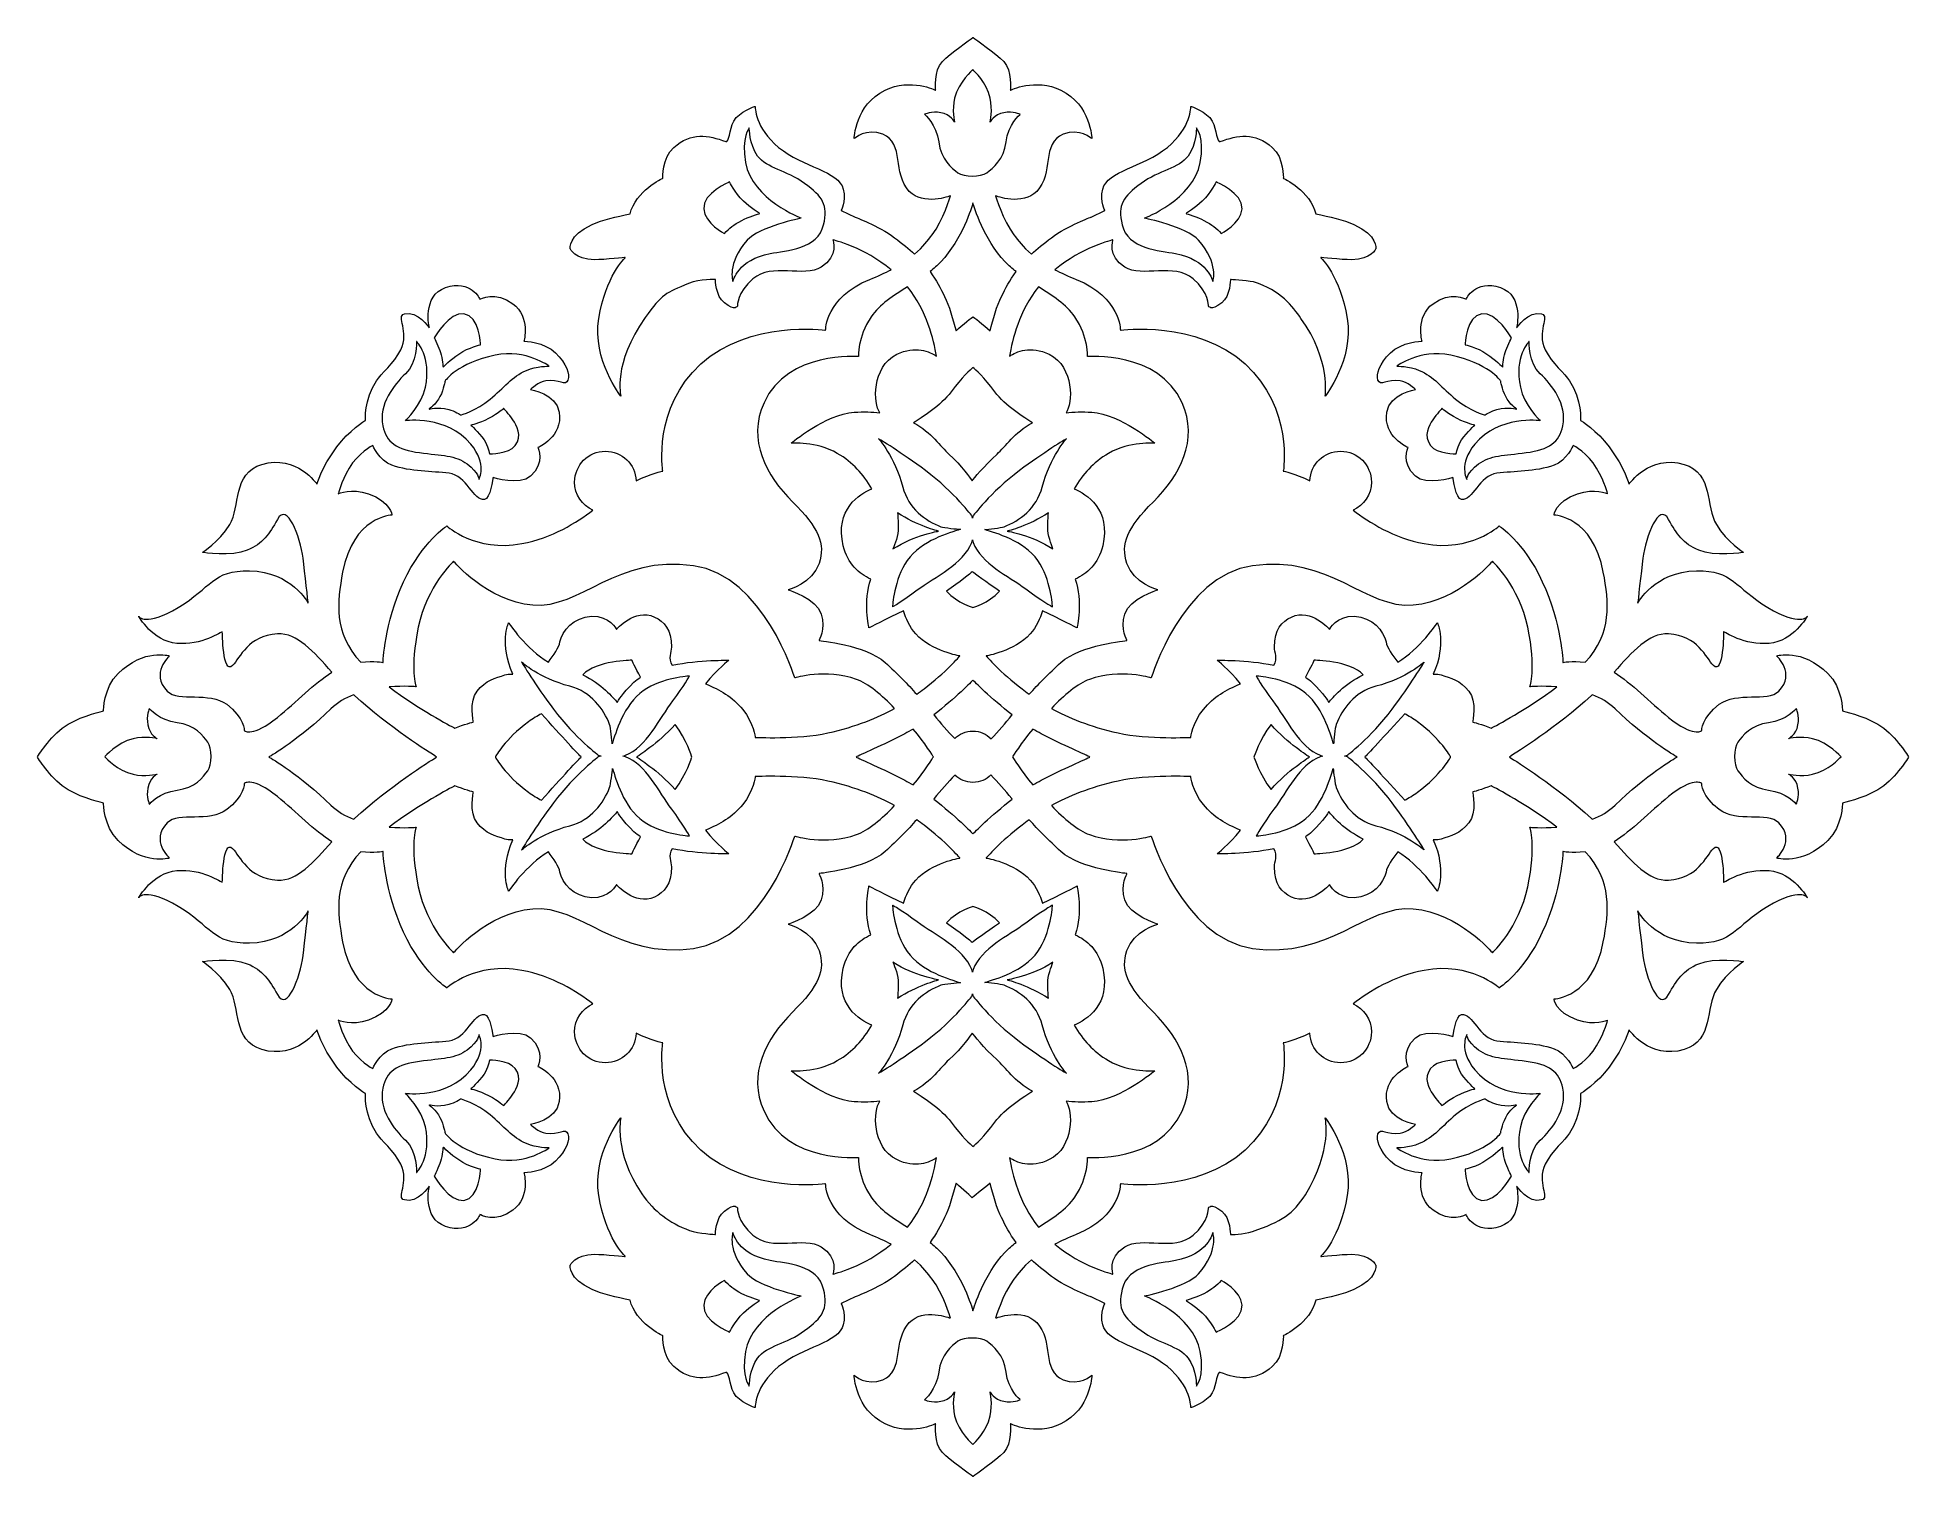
# Model space of a CAD drawing. Header units: inches. Extents: x 0.02 to 8.25, y -8.5 to -2.17.
import ezdxf

# ---------------------------------------------------------------- set-up
doc = ezdxf.new("R2010")
doc.units = ezdxf.units.IN
doc.header["$MEASUREMENT"] = 0
doc.layers.add('Layer 1', color=7, linetype='Continuous')

msp = doc.modelspace()

# ---------------------------------------------------------------- linework, layer by layer
at = {"layer": 'Layer 1', "lineweight": 0}
for points, knots in [([(4.132, -8.4966), (4.143, -8.4888), (4.2301, -8.427), (4.2662, -8.3908), (4.3049, -8.352), (4.2954, -8.2649), (4.2954, -8.2649), (4.2954, -8.2649), (4.4047, -8.32), (4.5181, -8.265), (4.6503, -8.2007), (4.6536, -8.0519), (4.6536, -8.0519), (4.6536, -8.0519), (4.6002, -8.1004), (4.5278, -8.0713), (4.4308, -8.0326), (4.4874, -7.899), (4.4116, -7.8195), (4.35, -7.7549), (4.2308, -7.8002), (4.2308, -7.8002), (4.2308, -7.8002), (4.2631, -7.6906), (4.3115, -7.6291), (4.3302, -7.6054), (4.35, -7.5761), (4.3884, -7.5435), (4.4123, -7.5664), (4.441, -7.5905), (4.4759, -7.6166), (4.5502, -7.6713), (4.6503, -7.7067), (4.6503, -7.7067), (4.6503, -7.7067), (4.7115, -7.7359), (4.7115, -7.7359), (4.7115, -7.7359), (4.6891, -7.7713), (4.7017, -7.8292), (4.7199, -7.9101), (4.8792, -7.9262), (4.9859, -8.0134), (5.092, -8.1004), (5.089, -8.1941), (5.089, -8.1941), (5.089, -8.1941), (5.1597, -8.1715), (5.1826, -8.1295), (5.2048, -8.0895), (5.2023, -8.0331), (5.2183, -8.0392), (5.2955, -8.0682), (5.3697, -8.0811), (5.4475, -8.0134), (5.4993, -7.9678), (5.4959, -7.8776), (5.4959, -7.8776), (5.4959, -7.8776), (5.6152, -7.8223), (5.6391, -7.7206), (5.6978, -7.7097), (5.7611, -7.6946), (5.8058, -7.6745), (5.9122, -7.626), (5.9025, -7.5679), (5.9025, -7.5679), (5.9025, -7.5679), (5.8832, -7.5196), (5.7962, -7.5196), (5.7465, -7.5196), (5.6604, -7.5292), (5.6604, -7.5292), (5.6604, -7.5292), (5.7474, -7.4454), (5.7766, -7.2613), (5.8058, -7.0774), (5.6799, -6.9192), (5.6799, -6.9192), (5.6799, -6.9192), (5.7154, -7.0577), (5.5928, -7.2577), (5.5421, -7.3401), (5.4866, -7.3761), (5.3603, -7.4191), (5.3203, -7.4333), (5.2634, -7.4323), (5.2634, -7.4323), (5.2634, -7.4323), (5.2634, -7.3599), (5.2249, -7.3291), (5.1763, -7.2905), (5.1664, -7.3162), (5.1664, -7.3162), (5.1664, -7.3162), (5.17, -7.3744), (5.0991, -7.4356), (5.0154, -7.5079), (4.8761, -7.4387), (4.7986, -7.4872), (4.7214, -7.5357), (4.7468, -7.6067), (4.7468, -7.6067), (4.7468, -7.6067), (4.6081, -7.5736), (4.4913, -7.4753), (4.5181, -7.4613), (4.5494, -7.447), (4.5857, -7.4323), (4.7794, -7.3548), (4.7794, -7.2096), (4.7794, -7.2096), (4.7794, -7.2096), (5.115, -7.2549), (5.3278, -7.0612), (5.541, -6.8677), (5.4959, -6.59), (5.4959, -6.59), (5.4959, -6.59), (5.5458, -6.5796), (5.6125, -6.5475), (5.6154, -6.6195), (5.6747, -6.6771), (5.7477, -6.6771), (5.8225, -6.6771), (5.8832, -6.6164), (5.8832, -6.5417), (5.8832, -6.4862), (5.8498, -6.4389), (5.8025, -6.4177), (5.8746, -6.3633), (5.9805, -6.2963), (6.1154, -6.2706), (6.3188, -6.2317), (6.4446, -6.348), (6.4446, -6.348), (6.4446, -6.348), (6.5511, -6.2834), (6.6348, -6.1027), (6.721, -5.9175), (6.7252, -5.7479), (6.7252, -5.7479), (6.7252, -5.7479), (6.763, -5.7571), (6.8234, -5.7486), (6.9441, -5.8803), (6.9274, -6.0106), (6.903, -6.1447), (6.8576, -6.3899), (6.6868, -6.3963), (6.6868, -6.3963), (6.6868, -6.3963), (6.6896, -6.4544), (6.7899, -6.49), (6.8633, -6.5162), (6.9219, -6.49), (6.9219, -6.49), (6.9219, -6.49), (6.9123, -6.5353), (6.8737, -6.6031), (6.8373, -6.667), (6.7706, -6.703), (6.7706, -6.703), (6.7706, -6.703), (6.7416, -6.6352), (6.6867, -6.6158), (6.6002, -6.5854), (6.5125, -6.59), (6.4352, -6.5803), (6.3576, -6.5707), (6.328, -6.4582), (6.28, -6.4643), (6.2543, -6.4675), (6.2417, -6.5609), (6.2417, -6.5609), (6.2417, -6.5609), (6.1249, -6.524), (6.0767, -6.5673), (6.0122, -6.6256), (6.0444, -6.6934), (6.0444, -6.6934), (6.0444, -6.6934), (5.9342, -6.7391), (5.9509, -6.8481), (5.9636, -6.9322), (6.0767, -6.9483), (6.0767, -6.9483), (6.0767, -6.9483), (6.0423, -6.9832), (6.0091, -6.9871), (5.9509, -6.9933), (5.923, -6.9615), (5.912, -6.9902), (5.9025, -7.0161), (5.9184, -7.0612), (5.9669, -7.1096), (6.0154, -7.1581), (6.1058, -7.1614), (6.1058, -7.1614), (6.1058, -7.1614), (6.0767, -7.2677), (6.1541, -7.3258), (6.2318, -7.384), (6.2993, -7.3451), (6.2993, -7.3451), (6.2993, -7.3451), (6.3395, -7.4353), (6.451, -7.3969), (6.5542, -7.3612), (6.5219, -7.2192), (6.5219, -7.2192), (6.5219, -7.2192), (6.5736, -7.2968), (6.6318, -7.2806), (6.6699, -7.2701), (6.6071, -7.2043), (6.6479, -7.1225), (6.6771, -7.0643), (6.7352, -7.0163), (6.7545, -6.9871), (6.8093, -6.903), (6.8028, -6.8127), (6.8028, -6.8127), (6.8028, -6.8127), (6.877, -6.7673), (6.9286, -6.6965), (6.9994, -6.5995), (7.0156, -6.5318), (7.0156, -6.5318), (7.0156, -6.5318), (7.106, -6.6642), (7.2581, -6.619), (7.3879, -6.5806), (7.3516, -6.4319), (7.4001, -6.3544), (7.448, -6.2771), (7.5194, -6.2317), (7.5194, -6.2317), (7.5194, -6.2317), (7.3902, -6.2124), (7.3224, -6.2414), (7.2547, -6.2706), (7.2255, -6.3125), (7.1901, -6.377), (7.147, -6.4553), (7.09, -6.3028), (7.0772, -6.2059), (7.0689, -6.1441), (7.0546, -6.0091), (7.0546, -6.0091), (7.0546, -6.0091), (7.1279, -6.1476), (7.3128, -6.1512), (7.4741, -6.1545), (7.4806, -6.077), (7.6259, -5.9897), (7.771, -5.9027), (7.8001, -5.9511), (7.8001, -5.9511), (7.8001, -5.9511), (7.7386, -5.8414), (7.6323, -5.8318), (7.5259, -5.8219), (7.432, -5.8833), (7.432, -5.8833), (7.432, -5.8833), (7.4309, -5.6909), (7.3869, -5.7348), (7.3546, -5.7672), (7.3187, -5.8672), (7.1901, -5.8736), (7.1011, -5.878), (7.0321, -5.7957), (6.9506, -5.7046), (7.0271, -5.6573), (7.1067, -5.5739), (7.1901, -5.5057), (7.2968, -5.4185), (7.3353, -5.4478), (7.3353, -5.4478), (7.3353, -5.4478), (7.3353, -5.5057), (7.4127, -5.5638), (7.4903, -5.622), (7.6247, -5.5726), (7.6744, -5.622), (7.7514, -5.6993), (7.6646, -5.7767), (7.6646, -5.7767), (7.6646, -5.7767), (7.7772, -5.8123), (7.8903, -5.6993), (7.9549, -5.6348), (7.9549, -5.5346), (7.9549, -5.5346), (7.9549, -5.5346), (8.0424, -5.5159), (8.1099, -5.4767), (8.1821, -5.4347), (8.2375, -5.3448), (8.2448, -5.3327), (8.2448, -5.3327), (8.2453, -5.3327), (8.2453, -5.3327), (8.2453, -5.3327), (8.2451, -5.3324), (8.245, -5.3322), (8.2451, -5.3319), (8.2453, -5.3313), (8.2453, -5.3313), (8.2453, -5.3313), (8.2448, -5.3313), (8.2448, -5.3313), (8.2375, -5.3194), (8.1821, -5.2298), (8.1099, -5.1876), (8.0424, -5.1483), (7.9549, -5.1294), (7.9549, -5.1294), (7.9549, -5.1294), (7.9549, -5.0295), (7.8903, -4.9649), (7.7772, -4.8519), (7.6646, -4.8875), (7.6646, -4.8875), (7.6646, -4.8875), (7.7514, -4.9649), (7.6744, -5.0424), (7.6247, -5.0919), (7.4903, -5.0424), (7.4127, -5.1005), (7.3353, -5.1586), (7.3353, -5.2167), (7.3353, -5.2167), (7.3353, -5.2167), (7.2968, -5.2457), (7.1901, -5.1586), (7.1067, -5.0904), (7.0271, -5.0068), (6.9506, -4.9596), (7.0321, -4.8684), (7.1011, -4.7862), (7.1901, -4.7906), (7.3187, -4.7971), (7.3546, -4.8972), (7.3869, -4.9295), (7.4309, -4.9733), (7.432, -4.7809), (7.432, -4.7809), (7.432, -4.7809), (7.5259, -4.8424), (7.6323, -4.8325), (7.7386, -4.823), (7.8001, -4.7132), (7.8001, -4.7132), (7.8001, -4.7132), (7.771, -4.7615), (7.6259, -4.6744), (7.4806, -4.5873), (7.4741, -4.5099), (7.3128, -4.5131), (7.1279, -4.5168), (7.0546, -4.6552), (7.0546, -4.6552), (7.0546, -4.6552), (7.0689, -4.52), (7.0772, -4.4581), (7.09, -4.3614), (7.147, -4.209), (7.1901, -4.287), (7.2255, -4.352), (7.2547, -4.3938), (7.3224, -4.4227), (7.3902, -4.4518), (7.5194, -4.4324), (7.5194, -4.4324), (7.5194, -4.4324), (7.448, -4.3872), (7.4001, -4.3098), (7.3516, -4.2323), (7.3879, -4.0839), (7.2581, -4.0451), (7.106, -4), (7.0156, -4.1323), (7.0156, -4.1323), (7.0156, -4.1323), (6.9994, -4.0647), (6.9286, -3.9677), (6.877, -3.8968), (6.8028, -3.8515), (6.8028, -3.8515), (6.8028, -3.8515), (6.8093, -3.7611), (6.7545, -3.6772), (6.7352, -3.648), (6.6771, -3.6), (6.6479, -3.5418), (6.6071, -3.46), (6.6699, -3.3942), (6.6318, -3.3835), (6.5736, -3.3674), (6.5219, -3.4449), (6.5219, -3.4449), (6.5219, -3.4449), (6.5542, -3.3031), (6.451, -3.2674), (6.3395, -3.2291), (6.2993, -3.319), (6.2993, -3.319), (6.2993, -3.319), (6.2318, -3.2803), (6.1541, -3.3384), (6.0767, -3.3966), (6.1058, -3.503), (6.1058, -3.503), (6.1058, -3.503), (6.0154, -3.5062), (5.9669, -3.5547), (5.9184, -3.603), (5.9025, -3.6482), (5.912, -3.674), (5.923, -3.7029), (5.9509, -3.6708), (6.0091, -3.6774), (6.0423, -3.6809), (6.0767, -3.716), (6.0767, -3.716), (6.0767, -3.716), (5.9636, -3.732), (5.9509, -3.8161), (5.9342, -3.9252), (6.0444, -3.971), (6.0444, -3.971), (6.0444, -3.971), (6.0122, -4.0387), (6.0767, -4.0969), (6.1249, -4.1403), (6.2417, -4.1033), (6.2417, -4.1033), (6.2417, -4.1033), (6.2543, -4.1968), (6.28, -4.2001), (6.328, -4.2061), (6.3576, -4.0936), (6.4352, -4.084), (6.5125, -4.0742), (6.6002, -4.0789), (6.6867, -4.0484), (6.7416, -4.0291), (6.7706, -3.9613), (6.7706, -3.9613), (6.7706, -3.9613), (6.8373, -3.9971), (6.8737, -4.0615), (6.9123, -4.129), (6.9219, -4.1742), (6.9219, -4.1742), (6.9219, -4.1742), (6.8633, -4.1481), (6.7899, -4.1742), (6.6896, -4.2098), (6.6868, -4.2678), (6.6868, -4.2678), (6.6868, -4.2678), (6.8576, -4.2743), (6.903, -4.5196), (6.9274, -4.6537), (6.9441, -4.784), (6.8234, -4.9157), (6.763, -4.9073), (6.7252, -4.9164), (6.7252, -4.9164), (6.7252, -4.9164), (6.721, -4.7466), (6.6348, -4.5614), (6.5511, -4.3807), (6.4446, -4.3161), (6.4446, -4.3161), (6.4446, -4.3161), (6.3188, -4.4324), (6.1154, -4.3938), (5.9805, -4.3679), (5.8746, -4.3007), (5.8025, -4.2465), (5.8498, -4.2256), (5.8832, -4.178), (5.8832, -4.1226), (5.8832, -4.0479), (5.8225, -3.9871), (5.7477, -3.9871), (5.6747, -3.9871), (5.6154, -4.0447), (5.6125, -4.1169), (5.5458, -4.0843), (5.4959, -4.0742), (5.4959, -4.0742), (5.4959, -4.0742), (5.541, -3.7966), (5.3278, -3.603), (5.115, -3.4093), (4.7794, -3.4546), (4.7794, -3.4546), (4.7794, -3.4546), (4.7794, -3.3093), (4.5857, -3.2319), (4.5494, -3.2173), (4.5181, -3.2028), (4.4913, -3.1888), (4.6081, -3.0907), (4.7468, -3.0576), (4.7468, -3.0576), (4.7468, -3.0576), (4.7214, -3.1286), (4.7986, -3.177), (4.8761, -3.2255), (5.0154, -3.1567), (5.0991, -3.2286), (5.17, -3.2901), (5.1664, -3.3481), (5.1664, -3.3481), (5.1664, -3.3481), (5.1763, -3.3738), (5.2249, -3.3352), (5.2634, -3.3042), (5.2634, -3.2319), (5.2634, -3.2319), (5.2634, -3.2319), (5.3265, -3.2358), (5.3654, -3.2428), (5.486, -3.2793), (5.5368, -3.3518), (5.5735, -3.4028), (5.7064, -3.5891), (5.6799, -3.7449), (5.6799, -3.7449), (5.6799, -3.7449), (5.8058, -3.5869), (5.7766, -3.4028), (5.7474, -3.2191), (5.6604, -3.1351), (5.6604, -3.1351), (5.6604, -3.1351), (5.7465, -3.1447), (5.7962, -3.1447), (5.8832, -3.1447), (5.9025, -3.0964), (5.9025, -3.0964), (5.9025, -3.0964), (5.9122, -3.0384), (5.8058, -2.9898), (5.7611, -2.9696), (5.6978, -2.9544), (5.6391, -2.9437), (5.6152, -2.842), (5.4959, -2.7865), (5.4959, -2.7865), (5.4959, -2.7865), (5.4993, -2.6965), (5.4475, -2.6511), (5.3697, -2.583), (5.2955, -2.5961), (5.2183, -2.6252), (5.2023, -2.6311), (5.2048, -2.5747), (5.1826, -2.5348), (5.1597, -2.4929), (5.089, -2.4702), (5.089, -2.4702), (5.089, -2.4702), (5.092, -2.5638), (4.9859, -2.6511), (4.8792, -2.7381), (4.7199, -2.7542), (4.7017, -2.835), (4.6891, -2.8929), (4.7115, -2.9286), (4.7115, -2.9286), (4.7115, -2.9286), (4.6503, -2.9576), (4.6503, -2.9576), (4.6503, -2.9576), (4.5502, -2.993), (4.4759, -3.048), (4.441, -3.0737), (4.4123, -3.0978), (4.3884, -3.1208), (4.35, -3.0882), (4.3302, -3.0589), (4.3115, -3.0351), (4.2631, -2.9736), (4.2308, -2.864), (4.2308, -2.864), (4.2308, -2.864), (4.35, -2.9091), (4.4116, -2.8446), (4.4874, -2.7653), (4.4308, -2.6316), (4.5278, -2.5929), (4.6002, -2.5639), (4.6536, -2.6123), (4.6536, -2.6123), (4.6536, -2.6123), (4.6503, -2.4635), (4.5181, -2.3994), (4.4047, -2.3442), (4.2954, -2.3994), (4.2954, -2.3994), (4.2954, -2.3994), (4.3049, -2.3121), (4.2662, -2.2735), (4.2301, -2.2371), (4.143, -2.1756), (4.132, -2.1678), (4.132, -2.1678), (4.132, -2.167), (4.132, -2.167), (4.132, -2.167), (4.1314, -2.1673), (4.1312, -2.1673), (4.1311, -2.1673), (4.1307, -2.167), (4.1307, -2.167), (4.1307, -2.167), (4.1307, -2.1678), (4.1307, -2.1678), (4.1196, -2.1756), (4.0326, -2.2371), (3.9967, -2.2735), (3.9576, -2.3121), (3.9675, -2.3994), (3.9675, -2.3994), (3.9675, -2.3994), (3.8576, -2.3442), (3.7446, -2.3994), (3.6125, -2.4635), (3.6089, -2.6123), (3.6089, -2.6123), (3.6089, -2.6123), (3.6623, -2.5639), (3.7348, -2.5929), (3.8316, -2.6316), (3.7758, -2.7653), (3.8511, -2.8446), (3.9125, -2.9091), (4.0319, -2.864), (4.0319, -2.864), (4.0319, -2.864), (4, -2.9736), (3.9514, -3.0351), (3.9325, -3.0589), (3.9125, -3.0882), (3.8743, -3.1208), (3.8502, -3.0978), (3.8218, -3.0737), (3.7866, -3.048), (3.7125, -2.993), (3.6125, -2.9576), (3.6125, -2.9576), (3.6125, -2.9576), (3.5511, -2.9286), (3.5511, -2.9286), (3.5511, -2.9286), (3.5737, -2.8929), (3.5608, -2.835), (3.5426, -2.7542), (3.3833, -2.7381), (3.2768, -2.6511), (3.1702, -2.5638), (3.1735, -2.4702), (3.1735, -2.4702), (3.1735, -2.4702), (3.1032, -2.4929), (3.0798, -2.5348), (3.0578, -2.5747), (3.0605, -2.6311), (3.0443, -2.6252), (2.967, -2.5961), (2.8926, -2.583), (2.8154, -2.6511), (2.7632, -2.6965), (2.7669, -2.7865), (2.7669, -2.7865), (2.7669, -2.7865), (2.6474, -2.842), (2.6232, -2.9437), (2.5651, -2.9544), (2.5018, -2.9696), (2.4567, -2.9898), (2.3504, -3.0384), (2.3603, -3.0964), (2.3603, -3.0964), (2.3603, -3.0964), (2.3796, -3.1447), (2.4667, -3.1447), (2.5161, -3.1447), (2.6022, -3.1351), (2.6022, -3.1351), (2.6022, -3.1351), (2.5146, -3.2191), (2.486, -3.4028), (2.4567, -3.5869), (2.5828, -3.7449), (2.5828, -3.7449), (2.5828, -3.7449), (2.5456, -3.6034), (2.6898, -3.3996), (2.764, -3.2946), (2.7817, -3.2914), (2.8799, -3.2494), (2.9333, -3.2285), (2.9991, -3.2319), (2.9991, -3.2319), (2.9991, -3.2319), (2.9992, -3.3042), (3.0379, -3.3352), (3.0864, -3.3738), (3.0957, -3.3481), (3.0957, -3.3481), (3.0957, -3.3481), (3.0928, -3.2901), (3.1639, -3.2286), (3.2472, -3.1567), (3.3864, -3.2255), (3.464, -3.177), (3.5414, -3.1286), (3.5155, -3.0576), (3.5155, -3.0576), (3.5155, -3.0576), (3.6547, -3.0907), (3.7712, -3.1888), (3.7446, -3.2028), (3.7133, -3.2173), (3.677, -3.2319), (3.4833, -3.3093), (3.4833, -3.4546), (3.4833, -3.4546), (3.4833, -3.4546), (3.1475, -3.4093), (2.9346, -3.603), (2.7218, -3.7966), (2.7669, -4.0742), (2.7669, -4.0742), (2.7669, -4.0742), (2.717, -4.0843), (2.6501, -4.1169), (2.6469, -4.0447), (2.5882, -3.9871), (2.5146, -3.9871), (2.4401, -3.9871), (2.3796, -4.0479), (2.3796, -4.1226), (2.3796, -4.178), (2.4129, -4.2256), (2.4602, -4.2465), (2.388, -4.3007), (2.2824, -4.3679), (2.147, -4.3938), (1.9439, -4.4324), (1.8178, -4.3161), (1.8178, -4.3161), (1.8178, -4.3161), (1.7115, -4.3807), (1.6276, -4.5614), (1.5416, -4.7466), (1.5374, -4.9164), (1.5374, -4.9164), (1.5374, -4.9164), (1.4997, -4.9073), (1.4388, -4.9157), (1.3184, -4.784), (1.3351, -4.6537), (1.3596, -4.5196), (1.4049, -4.2743), (1.5759, -4.2678), (1.5759, -4.2678), (1.5759, -4.2678), (1.5726, -4.2098), (1.4726, -4.1742), (1.399, -4.1481), (1.3405, -4.1742), (1.3405, -4.1742), (1.3405, -4.1742), (1.3501, -4.129), (1.3886, -4.0615), (1.4253, -3.9971), (1.492, -3.9613), (1.492, -3.9613), (1.492, -3.9613), (1.521, -4.0291), (1.5759, -4.0484), (1.6625, -4.0789), (1.7501, -4.0742), (1.8277, -4.084), (1.9053, -4.0936), (1.9347, -4.2061), (1.9826, -4.2001), (2.0087, -4.1968), (2.0212, -4.1033), (2.0212, -4.1033), (2.0212, -4.1033), (2.1378, -4.1403), (2.186, -4.0969), (2.2503, -4.0387), (2.2183, -3.971), (2.2183, -3.971), (2.2183, -3.971), (2.3285, -3.9252), (2.3117, -3.8161), (2.299, -3.732), (2.186, -3.716), (2.186, -3.716), (2.186, -3.716), (2.22, -3.6809), (2.2537, -3.6774), (2.3117, -3.6708), (2.3396, -3.7029), (2.3504, -3.674), (2.3603, -3.6482), (2.344, -3.603), (2.2957, -3.5547), (2.2471, -3.5062), (2.1568, -3.503), (2.1568, -3.503), (2.1568, -3.503), (2.186, -3.3966), (2.1084, -3.3384), (2.0311, -3.2803), (1.9634, -3.319), (1.9634, -3.319), (1.9634, -3.319), (1.923, -3.2291), (1.8117, -3.2674), (1.7081, -3.3031), (1.7406, -3.4449), (1.7406, -3.4449), (1.7406, -3.4449), (1.6889, -3.3674), (1.631, -3.3835), (1.5924, -3.3942), (1.6556, -3.46), (1.6147, -3.5418), (1.5856, -3.6), (1.5273, -3.648), (1.5081, -3.6772), (1.4534, -3.7611), (1.4596, -3.8515), (1.4596, -3.8515), (1.4596, -3.8515), (1.3858, -3.8968), (1.3339, -3.9677), (1.2631, -4.0647), (1.2468, -4.1323), (1.2468, -4.1323), (1.2468, -4.1323), (1.1565, -4), (1.0046, -4.0451), (0.8746, -4.0839), (0.9113, -4.2323), (0.8628, -4.3098), (0.8143, -4.3872), (0.7434, -4.4324), (0.7434, -4.4324), (0.7434, -4.4324), (0.8721, -4.4518), (0.9402, -4.4227), (1.0079, -4.3938), (1.037, -4.352), (1.0724, -4.287), (1.1156, -4.209), (1.1726, -4.3614), (1.1856, -4.4581), (1.1936, -4.52), (1.208, -4.6552), (1.208, -4.6552), (1.208, -4.6552), (1.1348, -4.5168), (0.95, -4.5131), (0.7881, -4.5099), (0.782, -4.5873), (0.6369, -4.6744), (0.4919, -4.7615), (0.4627, -4.7132), (0.4627, -4.7132), (0.4627, -4.7132), (0.5237, -4.823), (0.6302, -4.8325), (0.7369, -4.8424), (0.8304, -4.7809), (0.8304, -4.7809), (0.8304, -4.7809), (0.8319, -4.9733), (0.8758, -4.9295), (0.9081, -4.8972), (0.9435, -4.7971), (1.0724, -4.7906), (1.1617, -4.7862), (1.2306, -4.8684), (1.3124, -4.9596), (1.2352, -5.0068), (1.1559, -5.0904), (1.0724, -5.1586), (0.9661, -5.2457), (0.9273, -5.2167), (0.9273, -5.2167), (0.9273, -5.2167), (0.9273, -5.1586), (0.85, -5.1005), (0.7726, -5.0424), (0.6376, -5.0919), (0.5882, -5.0424), (0.5112, -4.9649), (0.5983, -4.8875), (0.5983, -4.8875), (0.5983, -4.8875), (0.4852, -4.8519), (0.3725, -4.9649), (0.3077, -5.0295), (0.3077, -5.1294), (0.3077, -5.1294), (0.3077, -5.1294), (0.22, -5.1483), (0.1529, -5.1876), (0.0807, -5.2298), (0.0254, -5.3194), (0.0178, -5.3313), (0.0178, -5.3313), (0.0174, -5.3313), (0.0174, -5.3313), (0.0174, -5.3313), (0.0175, -5.3319), (0.0175, -5.3322), (0.0175, -5.3324), (0.0174, -5.3327), (0.0174, -5.3327), (0.0174, -5.3327), (0.0178, -5.3327), (0.0178, -5.3327), (0.0254, -5.3448), (0.0807, -5.4347), (0.1529, -5.4767), (0.22, -5.5159), (0.3077, -5.5346), (0.3077, -5.5346), (0.3077, -5.5346), (0.3077, -5.6348), (0.3725, -5.6993), (0.4852, -5.8123), (0.5983, -5.7767), (0.5983, -5.7767), (0.5983, -5.7767), (0.5112, -5.6993), (0.5882, -5.622), (0.6376, -5.5726), (0.7726, -5.622), (0.85, -5.5638), (0.9273, -5.5057), (0.9273, -5.4478), (0.9273, -5.4478), (0.9273, -5.4478), (0.9661, -5.4185), (1.0724, -5.5057), (1.1559, -5.5739), (1.2352, -5.6573), (1.3124, -5.7046), (1.2306, -5.7957), (1.1617, -5.878), (1.0724, -5.8736), (0.9435, -5.8672), (0.9081, -5.7672), (0.8758, -5.7348), (0.8319, -5.6909), (0.8304, -5.8833), (0.8304, -5.8833), (0.8304, -5.8833), (0.7369, -5.8219), (0.6302, -5.8318), (0.5237, -5.8414), (0.4627, -5.9511), (0.4627, -5.9511), (0.4627, -5.9511), (0.4919, -5.9027), (0.6369, -5.9897), (0.782, -6.077), (0.7881, -6.1545), (0.95, -6.1512), (1.1348, -6.1476), (1.208, -6.0091), (1.208, -6.0091), (1.208, -6.0091), (1.1936, -6.1441), (1.1856, -6.2059), (1.1726, -6.3028), (1.1156, -6.4553), (1.0724, -6.377), (1.037, -6.3125), (1.0079, -6.2706), (0.9402, -6.2414), (0.8721, -6.2124), (0.7434, -6.2317), (0.7434, -6.2317), (0.7434, -6.2317), (0.8143, -6.2771), (0.8628, -6.3544), (0.9113, -6.4319), (0.8746, -6.5806), (1.0046, -6.619), (1.1565, -6.6642), (1.2468, -6.5318), (1.2468, -6.5318), (1.2468, -6.5318), (1.2631, -6.5995), (1.3339, -6.6965), (1.3858, -6.7673), (1.4596, -6.8127), (1.4596, -6.8127), (1.4596, -6.8127), (1.4534, -6.903), (1.5081, -6.9871), (1.5273, -7.0163), (1.5856, -7.0643), (1.6147, -7.1225), (1.6556, -7.2043), (1.5924, -7.2701), (1.631, -7.2806), (1.6889, -7.2968), (1.7406, -7.2192), (1.7406, -7.2192), (1.7406, -7.2192), (1.7081, -7.3612), (1.8117, -7.3969), (1.923, -7.4353), (1.9634, -7.3451), (1.9634, -7.3451), (1.9634, -7.3451), (2.0311, -7.384), (2.1084, -7.3258), (2.186, -7.2677), (2.1568, -7.1614), (2.1568, -7.1614), (2.1568, -7.1614), (2.2471, -7.1581), (2.2957, -7.1096), (2.344, -7.0612), (2.3603, -7.0161), (2.3504, -6.9902), (2.3396, -6.9615), (2.3117, -6.9933), (2.2537, -6.9871), (2.22, -6.9832), (2.186, -6.9483), (2.186, -6.9483), (2.186, -6.9483), (2.299, -6.9322), (2.3117, -6.8481), (2.3285, -6.7391), (2.2183, -6.6934), (2.2183, -6.6934), (2.2183, -6.6934), (2.2503, -6.6256), (2.186, -6.5673), (2.1378, -6.524), (2.0212, -6.5609), (2.0212, -6.5609), (2.0212, -6.5609), (2.0087, -6.4675), (1.9826, -6.4643), (1.9347, -6.4582), (1.9053, -6.5707), (1.8277, -6.5803), (1.7501, -6.59), (1.6625, -6.5854), (1.5759, -6.6158), (1.521, -6.6352), (1.492, -6.703), (1.492, -6.703), (1.492, -6.703), (1.4253, -6.667), (1.3886, -6.6031), (1.3501, -6.5353), (1.3405, -6.49), (1.3405, -6.49), (1.3405, -6.49), (1.399, -6.5162), (1.4726, -6.49), (1.5726, -6.4544), (1.5759, -6.3963), (1.5759, -6.3963), (1.5759, -6.3963), (1.4049, -6.3899), (1.3596, -6.1447), (1.3351, -6.0106), (1.3184, -5.8803), (1.4388, -5.7486), (1.4997, -5.7571), (1.5374, -5.7479), (1.5374, -5.7479), (1.5374, -5.7479), (1.5416, -5.9175), (1.6276, -6.1027), (1.7115, -6.2834), (1.8178, -6.348), (1.8178, -6.348), (1.8178, -6.348), (1.9439, -6.2317), (2.147, -6.2706), (2.2824, -6.2963), (2.388, -6.3633), (2.4602, -6.4177), (2.4129, -6.4389), (2.3796, -6.4862), (2.3796, -6.5417), (2.3796, -6.6164), (2.4401, -6.6771), (2.5146, -6.6771), (2.5882, -6.6771), (2.6469, -6.6195), (2.6501, -6.5475), (2.717, -6.5796), (2.7669, -6.59), (2.7669, -6.59), (2.7669, -6.59), (2.7218, -6.8677), (2.9346, -7.0612), (3.1475, -7.2549), (3.4833, -7.2096), (3.4833, -7.2096), (3.4833, -7.2096), (3.4833, -7.3548), (3.677, -7.4323), (3.7133, -7.447), (3.7446, -7.4613), (3.7712, -7.4753), (3.6547, -7.5736), (3.5155, -7.6067), (3.5155, -7.6067), (3.5155, -7.6067), (3.5414, -7.5357), (3.464, -7.4872), (3.3864, -7.4387), (3.2472, -7.5079), (3.1639, -7.4356), (3.0928, -7.3744), (3.0957, -7.3162), (3.0957, -7.3162), (3.0957, -7.3162), (3.0864, -7.2905), (3.0379, -7.3291), (2.9992, -7.3599), (2.9991, -7.4323), (2.9991, -7.4323), (2.9991, -7.4323), (2.925, -7.4285), (2.885, -7.4142), (2.7948, -7.3808), (2.7301, -7.333), (2.6751, -7.2529), (2.5495, -7.0689), (2.5828, -6.9192), (2.5828, -6.9192), (2.5828, -6.9192), (2.4567, -7.0774), (2.486, -7.2613), (2.5146, -7.4454), (2.6022, -7.5292), (2.6022, -7.5292), (2.6022, -7.5292), (2.5161, -7.5196), (2.4667, -7.5196), (2.3796, -7.5196), (2.3603, -7.5679), (2.3603, -7.5679), (2.3603, -7.5679), (2.3504, -7.626), (2.4567, -7.6745), (2.5018, -7.6946), (2.5651, -7.7097), (2.6232, -7.7206), (2.6474, -7.8223), (2.7669, -7.8776), (2.7669, -7.8776), (2.7669, -7.8776), (2.7632, -7.9678), (2.8154, -8.0134), (2.8926, -8.0811), (2.967, -8.0682), (3.0443, -8.0392), (3.0605, -8.0331), (3.0578, -8.0895), (3.0798, -8.1295), (3.1032, -8.1715), (3.1735, -8.1941), (3.1735, -8.1941), (3.1735, -8.1941), (3.1702, -8.1004), (3.2768, -8.0134), (3.3833, -7.9262), (3.5426, -7.9101), (3.5608, -7.8292), (3.5737, -7.7713), (3.5511, -7.7359), (3.5511, -7.7359), (3.5511, -7.7359), (3.6125, -7.7067), (3.6125, -7.7067), (3.6125, -7.7067), (3.7125, -7.6713), (3.7866, -7.6166), (3.8218, -7.5905), (3.8502, -7.5664), (3.8743, -7.5435), (3.9125, -7.5761), (3.9325, -7.6054), (3.9514, -7.6291), (4, -7.6906), (4.0319, -7.8002), (4.0319, -7.8002), (4.0319, -7.8002), (3.9125, -7.7549), (3.8511, -7.8195), (3.7758, -7.899), (3.8316, -8.0326), (3.7348, -8.0713), (3.6623, -8.1004), (3.6089, -8.0519), (3.6089, -8.0519), (3.6089, -8.0519), (3.6125, -8.2007), (3.7446, -8.265), (3.8576, -8.32), (3.9675, -8.2649), (3.9675, -8.2649), (3.9675, -8.2649), (3.9576, -8.352), (3.9967, -8.3908), (4.0326, -8.427), (4.1196, -8.4888), (4.1307, -8.4966), (4.1307, -8.4966), (4.1307, -8.4973), (4.1307, -8.4973), (4.1307, -8.4973), (4.1311, -8.497), (4.1312, -8.4969), (4.1314, -8.497), (4.132, -8.4973), (4.132, -8.4973), (4.132, -8.4973), (4.132, -8.4966), (4.132, -8.4966)], [0, 0, 0, 0, 1, 1, 1, 2, 2, 2, 3, 3, 3, 4, 4, 4, 5, 5, 5, 6, 6, 6, 7, 7, 7, 8, 8, 8, 9, 9, 9, 10, 10, 10, 11, 11, 11, 12, 12, 12, 13, 13, 13, 14, 14, 14, 15, 15, 15, 16, 16, 16, 17, 17, 17, 18, 18, 18, 19, 19, 19, 20, 20, 20, 21, 21, 21, 22, 22, 22, 23, 23, 23, 24, 24, 24, 25, 25, 25, 26, 26, 26, 27, 27, 27, 28, 28, 28, 29, 29, 29, 30, 30, 30, 31, 31, 31, 32, 32, 32, 33, 33, 33, 34, 34, 34, 35, 35, 35, 36, 36, 36, 37, 37, 37, 38, 38, 38, 39, 39, 39, 40, 40, 40, 41, 41, 41, 42, 42, 42, 43, 43, 43, 44, 44, 44, 45, 45, 45, 46, 46, 46, 47, 47, 47, 48, 48, 48, 49, 49, 49, 50, 50, 50, 51, 51, 51, 52, 52, 52, 53, 53, 53, 54, 54, 54, 55, 55, 55, 56, 56, 56, 57, 57, 57, 58, 58, 58, 59, 59, 59, 60, 60, 60, 61, 61, 61, 62, 62, 62, 63, 63, 63, 64, 64, 64, 65, 65, 65, 66, 66, 66, 67, 67, 67, 68, 68, 68, 69, 69, 69, 70, 70, 70, 71, 71, 71, 72, 72, 72, 73, 73, 73, 74, 74, 74, 75, 75, 75, 76, 76, 76, 77, 77, 77, 78, 78, 78, 79, 79, 79, 80, 80, 80, 81, 81, 81, 82, 82, 82, 83, 83, 83, 84, 84, 84, 85, 85, 85, 86, 86, 86, 87, 87, 87, 88, 88, 88, 89, 89, 89, 90, 90, 90, 91, 91, 91, 92, 92, 92, 93, 93, 93, 94, 94, 94, 95, 95, 95, 96, 96, 96, 97, 97, 97, 98, 98, 98, 99, 99, 99, 100, 100, 100, 101, 101, 101, 102, 102, 102, 103, 103, 103, 104, 104, 104, 105, 105, 105, 106, 106, 106, 107, 107, 107, 108, 108, 108, 109, 109, 109, 110, 110, 110, 111, 111, 111, 112, 112, 112, 113, 113, 113, 114, 114, 114, 115, 115, 115, 116, 116, 116, 117, 117, 117, 118, 118, 118, 119, 119, 119, 120, 120, 120, 121, 121, 121, 122, 122, 122, 123, 123, 123, 124, 124, 124, 125, 125, 125, 126, 126, 126, 127, 127, 127, 128, 128, 128, 129, 129, 129, 130, 130, 130, 131, 131, 131, 132, 132, 132, 133, 133, 133, 134, 134, 134, 135, 135, 135, 136, 136, 136, 137, 137, 137, 138, 138, 138, 139, 139, 139, 140, 140, 140, 141, 141, 141, 142, 142, 142, 143, 143, 143, 144, 144, 144, 145, 145, 145, 146, 146, 146, 147, 147, 147, 148, 148, 148, 149, 149, 149, 150, 150, 150, 151, 151, 151, 152, 152, 152, 153, 153, 153, 154, 154, 154, 155, 155, 155, 156, 156, 156, 157, 157, 157, 158, 158, 158, 159, 159, 159, 160, 160, 160, 161, 161, 161, 162, 162, 162, 163, 163, 163, 164, 164, 164, 165, 165, 165, 166, 166, 166, 167, 167, 167, 168, 168, 168, 169, 169, 169, 170, 170, 170, 171, 171, 171, 172, 172, 172, 173, 173, 173, 174, 174, 174, 175, 175, 175, 176, 176, 176, 177, 177, 177, 178, 178, 178, 179, 179, 179, 180, 180, 180, 181, 181, 181, 182, 182, 182, 183, 183, 183, 184, 184, 184, 185, 185, 185, 186, 186, 186, 187, 187, 187, 188, 188, 188, 189, 189, 189, 190, 190, 190, 191, 191, 191, 192, 192, 192, 193, 193, 193, 194, 194, 194, 195, 195, 195, 196, 196, 196, 197, 197, 197, 198, 198, 198, 199, 199, 199, 200, 200, 200, 201, 201, 201, 202, 202, 202, 203, 203, 203, 204, 204, 204, 205, 205, 205, 206, 206, 206, 207, 207, 207, 208, 208, 208, 209, 209, 209, 210, 210, 210, 211, 211, 211, 212, 212, 212, 213, 213, 213, 214, 214, 214, 215, 215, 215, 216, 216, 216, 217, 217, 217, 218, 218, 218, 219, 219, 219, 220, 220, 220, 221, 221, 221, 222, 222, 222, 223, 223, 223, 224, 224, 224, 225, 225, 225, 226, 226, 226, 227, 227, 227, 228, 228, 228, 229, 229, 229, 230, 230, 230, 231, 231, 231, 232, 232, 232, 233, 233, 233, 234, 234, 234, 235, 235, 235, 236, 236, 236, 237, 237, 237, 238, 238, 238, 239, 239, 239, 240, 240, 240, 241, 241, 241, 242, 242, 242, 243, 243, 243, 244, 244, 244, 245, 245, 245, 246, 246, 246, 247, 247, 247, 248, 248, 248, 249, 249, 249, 250, 250, 250, 251, 251, 251, 252, 252, 252, 253, 253, 253, 254, 254, 254, 255, 255, 255, 256, 256, 256, 257, 257, 257, 258, 258, 258, 259, 259, 259, 260, 260, 260, 261, 261, 261, 262, 262, 262, 263, 263, 263, 264, 264, 264, 265, 265, 265, 266, 266, 266, 267, 267, 267, 268, 268, 268, 269, 269, 269, 270, 270, 270, 271, 271, 271, 272, 272, 272, 273, 273, 273, 274, 274, 274, 275, 275, 275, 276, 276, 276, 277, 277, 277, 278, 278, 278, 279, 279, 279, 280, 280, 280, 281, 281, 281, 282, 282, 282, 283, 283, 283, 284, 284, 284, 285, 285, 285, 286, 286, 286, 287, 287, 287, 288, 288, 288, 289, 289, 289, 290, 290, 290, 291, 291, 291, 292, 292, 292, 293, 293, 293, 294, 294, 294, 295, 295, 295, 296, 296, 296, 297, 297, 297, 298, 298, 298, 299, 299, 299, 300, 300, 300, 301, 301, 301, 302, 302, 302, 303, 303, 303, 304, 304, 304, 305, 305, 305, 306, 306, 306, 307, 307, 307, 308, 308, 308, 309, 309, 309, 310, 310, 310, 311, 311, 311, 312, 312, 312, 313, 313, 313, 314, 314, 314, 315, 315, 315, 316, 316, 316, 317, 317, 317, 318, 318, 318, 319, 319, 319, 320, 320, 320, 321, 321, 321, 322, 322, 322, 323, 323, 323, 324, 324, 324, 325, 325, 325, 326, 326, 326, 327, 327, 327, 328, 328, 328, 329, 329, 329, 330, 330, 330, 331, 331, 331, 332, 332, 332, 333, 333, 333, 334, 334, 334, 335, 335, 335, 336, 336, 336, 337, 337, 337, 338, 338, 338, 339, 339, 339, 340, 340, 340, 341, 341, 341, 342, 342, 342, 343, 343, 343, 344, 344, 344, 345, 345, 345, 346, 346, 346, 347, 347, 347, 348, 348, 348, 349, 349, 349, 350, 350, 350, 351, 351, 351, 352, 352, 352, 353, 353, 353, 354, 354, 354, 355, 355, 355, 356, 356, 356, 357, 357, 357, 358, 358, 358, 359, 359, 359, 360, 360, 360, 361, 361, 361, 362, 362, 362, 363, 363, 363, 364, 364, 364, 365, 365, 365, 366, 366, 366, 367, 367, 367, 368, 368, 368, 369, 369, 369, 370, 370, 370, 371, 371, 371, 372, 372, 372, 373, 373, 373, 374, 374, 374, 375, 375, 375, 376, 376, 376, 377, 377, 377, 378, 378, 378, 379, 379, 379, 380, 380, 380, 381, 381, 381, 382, 382, 382, 383, 383, 383, 384, 384, 384, 385, 385, 385, 386, 386, 386, 387, 387, 387, 388, 388, 388, 389, 389, 389, 390, 390, 390, 391, 391, 391, 392, 392, 392, 393, 393, 393, 394, 394, 394, 395, 395, 395, 396, 396, 396, 397, 397, 397, 398, 398, 398, 399, 399, 399, 400, 400, 400, 401, 401, 401, 402, 402, 402, 403, 403, 403, 404, 404, 404, 405, 405, 405, 406, 406, 406, 407, 407, 407, 408, 408, 408, 409, 409, 409, 410, 410, 410, 411, 411, 411, 412, 412, 412, 413, 413, 413, 414, 414, 414, 415, 415, 415, 416, 416, 416, 416]), ([(4.0652, -2.7624), (4.0377, -2.7417), (3.9895, -2.7051), (3.9807, -2.6269), (3.9711, -2.549), (3.9184, -2.5052), (3.9184, -2.5052), (3.9184, -2.5052), (3.9491, -2.4909), (3.9895, -2.4983), (4.0343, -2.5064), (4.0503, -2.5397), (4.0503, -2.5397), (4.0503, -2.5397), (4.0377, -2.4849), (4.0503, -2.4339), (4.0677, -2.3635), (4.13, -2.3086), (4.13, -2.3086), (4.1403, -2.3178), (4.1892, -2.3635), (4.2067, -2.4339), (4.2191, -2.4849), (4.2067, -2.5397), (4.2067, -2.5397), (4.2067, -2.5397), (4.2228, -2.5064), (4.2675, -2.4983), (4.3083, -2.4909), (4.339, -2.5052), (4.339, -2.5052), (4.339, -2.5052), (4.2861, -2.549), (4.2769, -2.6269), (4.2675, -2.7051), (4.2191, -2.7417), (4.1915, -2.7624), (4.1668, -2.7814), (4.0905, -2.7814), (4.0652, -2.7624)], [0, 0, 0, 0, 1, 1, 1, 2, 2, 2, 3, 3, 3, 4, 4, 4, 5, 5, 5, 6, 6, 6, 7, 7, 7, 8, 8, 8, 9, 9, 9, 10, 10, 10, 11, 11, 11, 12, 12, 12, 13, 13, 13, 13]), ([(3.24, -3.1171), (3.0972, -3.1437), (3.0755, -3.2405), (3.0755, -3.2405), (3.0755, -3.2405), (3.0475, -3.1629), (3.1384, -3.059), (3.1894, -3.0008), (3.3761, -2.9619), (3.3761, -2.9619), (3.3761, -2.9619), (3.1606, -2.8802), (3.1311, -2.7178), (3.1105, -2.6047), (3.1478, -2.5653), (3.1478, -2.5653), (3.1478, -2.5653), (3.1463, -2.6369), (3.1842, -2.6887), (3.2255, -2.7444), (3.3113, -2.7503), (3.3911, -2.8094), (3.4708, -2.8687), (3.4944, -2.9024), (3.4746, -2.9907), (3.4506, -3.0978), (3.3097, -3.1043), (3.24, -3.1171)], [0, 0, 0, 0, 1, 1, 1, 2, 2, 2, 3, 3, 3, 4, 4, 4, 5, 5, 5, 6, 6, 6, 7, 7, 7, 8, 8, 8, 9, 9, 9, 9]), ([(4.7868, -2.9907), (4.7669, -2.9024), (4.7907, -2.8687), (4.8706, -2.8094), (4.9503, -2.7503), (5.036, -2.7444), (5.0771, -2.6887), (5.1154, -2.6369), (5.1136, -2.5653), (5.1136, -2.5653), (5.1136, -2.5653), (5.151, -2.6047), (5.1304, -2.7178), (5.1006, -2.8802), (4.8853, -2.9619), (4.8853, -2.9619), (4.8853, -2.9619), (5.0721, -3.0008), (5.1232, -3.059), (5.2137, -3.1629), (5.186, -3.2405), (5.186, -3.2405), (5.186, -3.2405), (5.1644, -3.1437), (5.0213, -3.1171), (4.9518, -3.1043), (4.8111, -3.0978), (4.7868, -2.9907)], [0, 0, 0, 0, 1, 1, 1, 2, 2, 2, 3, 3, 3, 4, 4, 4, 5, 5, 5, 6, 6, 6, 7, 7, 7, 8, 8, 8, 9, 9, 9, 9]), ([(2.9472, -2.921), (2.9427, -2.8513), (3.0612, -2.8027), (3.0612, -2.8027), (3.0612, -2.8027), (3.0811, -2.848), (3.1225, -2.887), (3.1524, -2.9156), (3.193, -2.9418), (3.193, -2.9418), (3.193, -2.9418), (3.1408, -2.9572), (3.1144, -2.9719), (3.0792, -2.9914), (3.0585, -3.0059), (3.0392, -3.03), (3.0392, -3.03), (2.9514, -2.9854), (2.9472, -2.921)], [0, 0, 0, 0, 1, 1, 1, 2, 2, 2, 3, 3, 3, 4, 4, 4, 5, 5, 5, 6, 6, 6, 6]), ([(5.3143, -2.921), (5.3102, -2.9854), (5.2223, -3.03), (5.2223, -3.03), (5.2029, -3.0059), (5.1822, -2.9914), (5.1469, -2.9719), (5.1208, -2.9572), (5.0681, -2.9418), (5.0681, -2.9418), (5.0681, -2.9418), (5.109, -2.9156), (5.1391, -2.887), (5.1799, -2.848), (5.2001, -2.8027), (5.2001, -2.8027), (5.2001, -2.8027), (5.3188, -2.8513), (5.3143, -2.921)], [0, 0, 0, 0, 1, 1, 1, 2, 2, 2, 3, 3, 3, 4, 4, 4, 5, 5, 5, 6, 6, 6, 6]), ([(3.9424, -3.1971), (3.959, -3.184), (3.9753, -3.17), (3.9896, -3.1544), (4.0844, -3.0532), (4.1259, -2.9136), (4.1312, -2.8951), (4.1366, -2.9136), (4.1784, -3.0532), (4.2727, -3.1544), (4.2873, -3.17), (4.3036, -3.184), (4.3205, -3.1971), (4.2927, -3.2353), (4.2742, -3.2707), (4.2566, -3.3062), (4.2366, -3.3458), (4.2184, -3.4084), (4.2061, -3.4576), (4.1777, -3.4335), (4.1337, -3.3945), (4.1312, -3.3961), (4.1289, -3.3945), (4.0848, -3.4335), (4.0566, -3.4576), (4.0442, -3.4084), (4.026, -3.3458), (4.0061, -3.3062), (3.9886, -3.2707), (3.9701, -3.2353), (3.9424, -3.1971)], [0, 0, 0, 0, 1, 1, 1, 2, 2, 2, 3, 3, 3, 4, 4, 4, 5, 5, 5, 6, 6, 6, 7, 7, 7, 8, 8, 8, 9, 9, 9, 10, 10, 10, 10]), ([(3.3377, -4.2097), (3.2219, -4.0936), (3.1379, -3.9385), (3.2124, -3.774), (3.3156, -3.5451), (3.6285, -3.5707), (3.6285, -3.5707), (3.6285, -3.5707), (3.622, -3.4868), (3.6832, -3.3965), (3.7213, -3.3406), (3.782, -3.3026), (3.8436, -3.2639), (3.9289, -3.3718), (3.9594, -3.4965), (3.9708, -3.5685), (3.9422, -3.5501), (3.8769, -3.5206), (3.7961, -3.5609), (3.6852, -3.6165), (3.6928, -3.779), (3.7217, -3.8179), (3.6882, -3.8142), (3.6515, -3.813), (3.6089, -3.816), (3.4833, -3.8245), (3.3317, -3.9515), (3.3317, -3.9515), (3.3317, -3.9515), (3.4423, -3.9431), (3.5347, -3.9967), (3.6053, -4.0373), (3.647, -4.0877), (3.6865, -4.1522), (3.6322, -4.1751), (3.5232, -4.2422), (3.5608, -4.4034), (3.5793, -4.4832), (3.6307, -4.5265), (3.6821, -4.5498), (3.647, -4.6459), (3.674, -4.7647), (3.674, -4.7647), (3.674, -4.7647), (3.7497, -4.7236), (3.8259, -4.6895), (3.8359, -4.7231), (3.8526, -4.7594), (3.8802, -4.7906), (3.9492, -4.8684), (4.0741, -4.8875), (4.0741, -4.8875), (4.0741, -4.8875), (4.0093, -4.9617), (3.9159, -5.0327), (3.9063, -5.0399), (3.8954, -5.0479), (3.8837, -5.0563), (3.8444, -5.0118), (3.7995, -4.9654), (3.7446, -4.9164), (3.658, -4.8387), (3.4543, -4.8198), (3.4543, -4.8198), (3.4543, -4.8198), (3.4833, -4.7713), (3.464, -4.7036), (3.4447, -4.6356), (3.3187, -4.5971), (3.3187, -4.5971), (3.3187, -4.5971), (3.4253, -4.568), (3.4543, -4.4807), (3.4833, -4.3938), (3.4543, -4.326), (3.3377, -4.2097)], [0, 0, 0, 0, 1, 1, 1, 2, 2, 2, 3, 3, 3, 4, 4, 4, 5, 5, 5, 6, 6, 6, 7, 7, 7, 8, 8, 8, 9, 9, 9, 10, 10, 10, 11, 11, 11, 12, 12, 12, 13, 13, 13, 14, 14, 14, 15, 15, 15, 16, 16, 16, 17, 17, 17, 18, 18, 18, 19, 19, 19, 20, 20, 20, 21, 21, 21, 22, 22, 22, 23, 23, 23, 24, 24, 24, 25, 25, 25, 25]), ([(4.5791, -3.3965), (4.6407, -3.4868), (4.6342, -3.5707), (4.6342, -3.5707), (4.6342, -3.5707), (4.947, -3.5451), (5.0508, -3.774), (5.1249, -3.9385), (5.0409, -4.0936), (4.9244, -4.2097), (4.8084, -4.326), (4.7794, -4.3938), (4.8084, -4.4807), (4.8375, -4.568), (4.944, -4.5971), (4.944, -4.5971), (4.944, -4.5971), (4.8183, -4.6356), (4.7986, -4.7036), (4.7794, -4.7713), (4.8084, -4.8198), (4.8084, -4.8198), (4.8084, -4.8198), (4.6046, -4.8387), (4.5181, -4.9164), (4.4634, -4.9654), (4.4183, -5.0118), (4.3788, -5.0563), (4.3669, -5.0479), (4.3563, -5.0399), (4.3469, -5.0327), (4.2534, -4.9617), (4.189, -4.8875), (4.189, -4.8875), (4.189, -4.8875), (4.3133, -4.8684), (4.3824, -4.7906), (4.4102, -4.7594), (4.4269, -4.7231), (4.4366, -4.6895), (4.5128, -4.7236), (4.5888, -4.7647), (4.5888, -4.7647), (4.5888, -4.7647), (4.6155, -4.6459), (4.5805, -4.5498), (4.6319, -4.5265), (4.6835, -4.4832), (4.7017, -4.4034), (4.7393, -4.2422), (4.6304, -4.1751), (4.5758, -4.1522), (4.6155, -4.0877), (4.6572, -4.0373), (4.7276, -3.9967), (4.8206, -3.9431), (4.9309, -3.9515), (4.9309, -3.9515), (4.9309, -3.9515), (4.7793, -3.8245), (4.6535, -3.816), (4.6113, -3.813), (4.5744, -3.8142), (4.5406, -3.8179), (4.5702, -3.779), (4.5773, -3.6165), (4.4663, -3.5609), (4.3857, -3.5206), (4.3207, -3.5501), (4.2919, -3.5685), (4.3034, -3.4965), (4.3339, -3.3718), (4.4188, -3.2639), (4.4807, -3.3026), (4.5412, -3.3406), (4.5791, -3.3965)], [0, 0, 0, 0, 1, 1, 1, 2, 2, 2, 3, 3, 3, 4, 4, 4, 5, 5, 5, 6, 6, 6, 7, 7, 7, 8, 8, 8, 9, 9, 9, 10, 10, 10, 11, 11, 11, 12, 12, 12, 13, 13, 13, 14, 14, 14, 15, 15, 15, 16, 16, 16, 17, 17, 17, 18, 18, 18, 19, 19, 19, 20, 20, 20, 21, 21, 21, 22, 22, 22, 23, 23, 23, 24, 24, 24, 25, 25, 25, 25]), ([(1.8929, -3.3822), (1.962, -3.3931), (1.9657, -3.5189), (1.9657, -3.5189), (1.9657, -3.5189), (1.9172, -3.5285), (1.87, -3.5601), (1.8353, -3.5831), (1.801, -3.617), (1.801, -3.617), (1.801, -3.617), (1.7985, -3.5818), (1.79, -3.5528), (1.7839, -3.5315), (1.7622, -3.4887), (1.7622, -3.4887), (1.7622, -3.4887), (1.8294, -3.3722), (1.8929, -3.3822)], [0, 0, 0, 0, 1, 1, 1, 2, 2, 2, 3, 3, 3, 4, 4, 4, 5, 5, 5, 6, 6, 6, 6]), ([(6.2958, -3.5189), (6.2958, -3.5189), (6.2993, -3.3931), (6.3684, -3.3822), (6.4322, -3.3722), (6.4993, -3.4887), (6.4993, -3.4887), (6.4993, -3.4887), (6.4775, -3.5315), (6.4714, -3.5528), (6.4629, -3.5818), (6.4606, -3.617), (6.4606, -3.617), (6.4606, -3.617), (6.4259, -3.5831), (6.3914, -3.5601), (6.3443, -3.5285), (6.2958, -3.5189), (6.2958, -3.5189)], [0, 0, 0, 0, 1, 1, 1, 2, 2, 2, 3, 3, 3, 4, 4, 4, 5, 5, 5, 6, 6, 6, 6]), ([(1.5359, -3.8755), (1.5172, -3.7802), (1.5843, -3.6949), (1.636, -3.6464), (1.6873, -3.5979), (1.6843, -3.5044), (1.6843, -3.5044), (1.6843, -3.5044), (1.752, -3.5713), (1.7233, -3.706), (1.7073, -3.782), (1.636, -3.8529), (1.636, -3.8529), (1.636, -3.8529), (1.8186, -3.8287), (1.9232, -3.9561), (1.9964, -4.045), (1.9587, -4.1111), (1.9587, -4.1111), (1.9587, -4.1111), (1.9587, -4.082), (1.9073, -4.0433), (1.8557, -4.0047), (1.7956, -4.0063), (1.6975, -3.9933), (1.5988, -3.9805), (1.5507, -3.9482), (1.5359, -3.8755)], [0, 0, 0, 0, 1, 1, 1, 2, 2, 2, 3, 3, 3, 4, 4, 4, 5, 5, 5, 6, 6, 6, 7, 7, 7, 8, 8, 8, 9, 9, 9, 9]), ([(2.2671, -3.6133), (2.2671, -3.6133), (2.2125, -3.6122), (2.1677, -3.6315), (2.1038, -3.6593), (2.0687, -3.7077), (2.0078, -3.7586), (1.9473, -3.8094), (1.8785, -3.8275), (1.8785, -3.8275), (1.8785, -3.8275), (1.8506, -3.8094), (1.8266, -3.8034), (1.7746, -3.7903), (1.7393, -3.8022), (1.7393, -3.8022), (1.7393, -3.8022), (1.7694, -3.7815), (1.7876, -3.7465), (1.8048, -3.7133), (1.8097, -3.6788), (1.8097, -3.6788), (1.8097, -3.6788), (1.8653, -3.5977), (2.0298, -3.5649), (2.1689, -3.5372), (2.2671, -3.6133), (2.2671, -3.6133)], [0, 0, 0, 0, 1, 1, 1, 2, 2, 2, 3, 3, 3, 4, 4, 4, 5, 5, 5, 6, 6, 6, 7, 7, 7, 8, 8, 8, 9, 9, 9, 9]), ([(6.2535, -3.7586), (6.1929, -3.7077), (6.1579, -3.6593), (6.0937, -3.6315), (6.0488, -3.6122), (5.9946, -3.6133), (5.9946, -3.6133), (5.9946, -3.6133), (6.0924, -3.5372), (6.2318, -3.5649), (6.3964, -3.5977), (6.4521, -3.6788), (6.4521, -3.6788), (6.4521, -3.6788), (6.4564, -3.7133), (6.4736, -3.7465), (6.4917, -3.7815), (6.5219, -3.8022), (6.5219, -3.8022), (6.5219, -3.8022), (6.487, -3.7903), (6.4352, -3.8034), (6.4107, -3.8094), (6.3825, -3.8275), (6.3825, -3.8275), (6.3825, -3.8275), (6.3142, -3.8094), (6.2535, -3.7586)], [0, 0, 0, 0, 1, 1, 1, 2, 2, 2, 3, 3, 3, 4, 4, 4, 5, 5, 5, 6, 6, 6, 7, 7, 7, 8, 8, 8, 9, 9, 9, 9]), ([(6.564, -3.9933), (6.4653, -4.0063), (6.4059, -4.0047), (6.3541, -4.0433), (6.3027, -4.082), (6.3027, -4.1111), (6.3027, -4.1111), (6.3027, -4.1111), (6.2648, -4.045), (6.338, -3.9561), (6.4429, -3.8287), (6.6252, -3.8529), (6.6252, -3.8529), (6.6252, -3.8529), (6.5542, -3.782), (6.5381, -3.706), (6.5095, -3.5713), (6.5769, -3.5044), (6.5769, -3.5044), (6.5769, -3.5044), (6.5736, -3.5979), (6.6252, -3.6464), (6.6771, -3.6949), (6.7445, -3.7802), (6.7252, -3.8755), (6.7109, -3.9482), (6.6626, -3.9805), (6.564, -3.9933)], [0, 0, 0, 0, 1, 1, 1, 2, 2, 2, 3, 3, 3, 4, 4, 4, 5, 5, 5, 6, 6, 6, 7, 7, 7, 8, 8, 8, 9, 9, 9, 9]), ([(3.87, -3.8618), (3.9045, -3.8411), (3.9895, -3.7864), (4.0349, -3.7257), (4.0832, -3.6613), (4.1201, -3.6285), (4.1312, -3.6191), (4.1426, -3.6285), (4.1792, -3.6613), (4.2275, -3.7257), (4.2729, -3.7864), (4.358, -3.8411), (4.3926, -3.8618), (4.3133, -3.905), (4.2739, -3.9668), (4.2372, -4), (4.1781, -4.0532), (4.1343, -4.1083), (4.1273, -4.1171), (4.1203, -4.1067), (4.0835, -4.0522), (4.0254, -4), (3.9886, -3.9668), (3.9492, -3.905), (3.87, -3.8618)], [0, 0, 0, 0, 1, 1, 1, 2, 2, 2, 3, 3, 3, 4, 4, 4, 5, 5, 5, 6, 6, 6, 7, 7, 7, 8, 8, 8, 8]), ([(2.1084, -3.8492), (2.1252, -3.8749), (2.1509, -3.9184), (2.1183, -3.962), (2.0896, -4), (2.0056, -3.9994), (2.0056, -3.9994), (2.0056, -3.9994), (1.9986, -3.961), (1.9815, -3.9378), (1.9547, -3.9013), (1.9232, -3.8723), (1.9232, -3.8723), (1.9232, -3.8723), (1.9551, -3.8668), (2.0009, -3.8434), (2.0503, -3.8179), (2.0672, -3.7986), (2.0672, -3.7986), (2.0672, -3.7986), (2.0915, -3.8241), (2.1084, -3.8492)], [0, 0, 0, 0, 1, 1, 1, 2, 2, 2, 3, 3, 3, 4, 4, 4, 5, 5, 5, 6, 6, 6, 7, 7, 7, 7]), ([(6.1432, -3.962), (6.1108, -3.9184), (6.1361, -3.8749), (6.153, -3.8492), (6.1699, -3.8241), (6.1941, -3.7986), (6.1941, -3.7986), (6.1941, -3.7986), (6.2111, -3.8179), (6.2607, -3.8434), (6.3062, -3.8668), (6.338, -3.8723), (6.338, -3.8723), (6.338, -3.8723), (6.3068, -3.9013), (6.28, -3.9378), (6.263, -3.961), (6.2557, -3.9994), (6.2557, -3.9994), (6.2557, -3.9994), (6.172, -4), (6.1432, -3.962)], [0, 0, 0, 0, 1, 1, 1, 2, 2, 2, 3, 3, 3, 4, 4, 4, 5, 5, 5, 6, 6, 6, 7, 7, 7, 7]), ([(4.0758, -4.3307), (4.0626, -4.3292), (4.0042, -4.3246), (3.9906, -4.3193), (3.9224, -4.2936), (3.847, -4.2387), (3.8227, -4.1449), (3.7871, -4.0095), (3.7159, -3.9321), (3.7159, -3.9321), (3.7159, -3.9321), (3.8186, -3.9944), (3.9224, -4.0724), (4.0516, -4.1693), (4.1276, -4.2731), (4.1276, -4.2731), (4.1276, -4.2731), (4.1281, -4.2766), (4.1289, -4.2821), (4.1302, -4.2766), (4.1307, -4.2731), (4.1307, -4.2731), (4.1307, -4.2731), (4.2064, -4.1693), (4.3359, -4.0724), (4.4398, -3.9944), (4.5422, -3.9321), (4.5422, -3.9321), (4.5422, -3.9321), (4.4712, -4.0095), (4.4357, -4.1449), (4.4108, -4.2387), (4.3359, -4.2936), (4.2678, -4.3193), (4.254, -4.3246), (4.1973, -4.3308), (4.1836, -4.3322), (4.2306, -4.3471), (4.3549, -4.3805), (4.4163, -4.4678), (4.475, -4.5512), (4.4807, -4.6711), (4.4807, -4.6711), (4.4807, -4.6711), (4.4288, -4.642), (4.3631, -4.5928), (4.2858, -4.5347), (4.1676, -4.4823), (4.1324, -4.3887), (4.1311, -4.3851), (4.1302, -4.3809), (4.1289, -4.3771), (4.1281, -4.3809), (4.1273, -4.3851), (4.1257, -4.3887), (4.0905, -4.4823), (3.9636, -4.5395), (3.8862, -4.5976), (3.8207, -4.6468), (3.7774, -4.6711), (3.7774, -4.6711), (3.7774, -4.6711), (3.7833, -4.5512), (3.8422, -4.4678), (3.9031, -4.3805), (4.0291, -4.3455), (4.0758, -4.3307)], [0, 0, 0, 0, 1, 1, 1, 2, 2, 2, 3, 3, 3, 4, 4, 4, 5, 5, 5, 6, 6, 6, 7, 7, 7, 8, 8, 8, 9, 9, 9, 10, 10, 10, 11, 11, 11, 12, 12, 12, 13, 13, 13, 14, 14, 14, 15, 15, 15, 16, 16, 16, 17, 17, 17, 18, 18, 18, 19, 19, 19, 20, 20, 20, 21, 21, 21, 22, 22, 22, 22]), ([(3.7795, -4.4165), (3.7879, -4.3966), (3.8029, -4.3575), (3.8029, -4.3228), (3.8029, -4.3037), (3.8013, -4.28), (3.7996, -4.2584), (3.8821, -4.3137), (3.9802, -4.3389), (3.9802, -4.3389), (3.9802, -4.3389), (3.8744, -4.3554), (3.7795, -4.4165)], [0, 0, 0, 0, 1, 1, 1, 2, 2, 2, 3, 3, 3, 4, 4, 4, 4]), ([(4.4631, -4.2584), (4.4615, -4.28), (4.4601, -4.3037), (4.4601, -4.3228), (4.4601, -4.3575), (4.475, -4.3966), (4.4828, -4.4165), (4.3879, -4.3554), (4.2821, -4.3389), (4.2821, -4.3389), (4.2821, -4.3389), (4.3802, -4.3137), (4.4631, -4.2584)], [0, 0, 0, 0, 1, 1, 1, 2, 2, 2, 3, 3, 3, 4, 4, 4, 4]), ([(1.6827, -5.0231), (1.6827, -5.0231), (1.6535, -4.9456), (1.6921, -4.7615), (1.7308, -4.5777), (1.847, -4.4711), (1.847, -4.4711), (1.847, -4.4711), (1.9921, -4.6454), (2.1957, -4.6648), (2.3989, -4.6841), (2.567, -4.4418), (2.9024, -4.4906), (3.2124, -4.5356), (3.3476, -4.9842), (3.3476, -4.9842), (3.3476, -4.9842), (3.4833, -4.9425), (3.6188, -4.9906), (3.67, -5.0089), (3.7309, -5.0607), (3.7864, -5.1182), (3.714, -5.1582), (3.6188, -5.1989), (3.4929, -5.2263), (3.3602, -5.2552), (3.1735, -5.2457), (3.1735, -5.2457), (3.1735, -5.2457), (3.1672, -5.1839), (3.1186, -5.123), (3.0716, -5.0646), (3.0201, -5.0384), (2.9546, -5.0099), (3.0092, -4.9463), (3.0573, -4.9068), (3.0573, -4.9068), (3.0573, -4.9068), (2.9288, -4.9031), (2.809, -4.9288), (2.7885, -4.8989), (2.8054, -4.872), (2.8054, -4.8488), (2.8054, -4.7713), (2.7737, -4.7359), (2.7312, -4.7165), (2.6433, -4.6758), (2.5636, -4.7713), (2.5636, -4.7713), (2.5636, -4.7713), (2.5345, -4.7098), (2.4536, -4.7132), (2.3759, -4.7163), (2.3246, -4.7777), (2.3152, -4.8262), (2.3104, -4.8495), (2.287, -4.8845), (2.2642, -4.915), (2.1678, -4.8583), (2.089, -4.7422), (2.089, -4.7422), (2.089, -4.7422), (2.0482, -4.8346), (2.1074, -4.9672), (2.0935, -4.9674), (2.0812, -4.9686), (2.0731, -4.9714), (2.0311, -4.9854), (1.9885, -4.9936), (1.9505, -5.0424), (1.9148, -5.0875), (1.9343, -5.1779), (1.9343, -5.1779), (1.9343, -5.1779), (1.8922, -5.1893), (1.8531, -5.2053), (1.8313, -5.1941), (1.6962, -5.1236), (1.564, -5.024), (1.6314, -5.0184), (1.6827, -5.0231), (1.6827, -5.0231)], [0, 0, 0, 0, 1, 1, 1, 2, 2, 2, 3, 3, 3, 4, 4, 4, 5, 5, 5, 6, 6, 6, 7, 7, 7, 8, 8, 8, 9, 9, 9, 10, 10, 10, 11, 11, 11, 12, 12, 12, 13, 13, 13, 14, 14, 14, 15, 15, 15, 16, 16, 16, 17, 17, 17, 18, 18, 18, 19, 19, 19, 20, 20, 20, 21, 21, 21, 22, 22, 22, 23, 23, 23, 24, 24, 24, 25, 25, 25, 26, 26, 26, 27, 27, 27, 27]), ([(6.5706, -4.7615), (6.6093, -4.9456), (6.5802, -5.0231), (6.5802, -5.0231), (6.5802, -5.0231), (6.6312, -5.0184), (6.6987, -5.024), (6.5662, -5.1236), (6.4313, -5.1941), (6.4092, -5.2053), (6.3705, -5.1893), (6.3284, -5.1779), (6.3284, -5.1779), (6.3284, -5.1779), (6.3477, -5.0875), (6.312, -5.0424), (6.2744, -4.9936), (6.2318, -4.9854), (6.1896, -4.9714), (6.1816, -4.9686), (6.1691, -4.9674), (6.1554, -4.9672), (6.2147, -4.8346), (6.1735, -4.7422), (6.1735, -4.7422), (6.1735, -4.7422), (6.0948, -4.8583), (5.9987, -4.915), (5.9757, -4.8845), (5.9522, -4.8495), (5.9475, -4.8262), (5.9378, -4.7777), (5.8869, -4.7163), (5.8086, -4.7132), (5.7284, -4.7098), (5.6993, -4.7713), (5.6993, -4.7713), (5.6993, -4.7713), (5.6191, -4.6758), (5.5314, -4.7165), (5.4891, -4.7359), (5.4569, -4.7713), (5.4569, -4.8488), (5.4569, -4.872), (5.4739, -4.8989), (5.4537, -4.9288), (5.3339, -4.9031), (5.2053, -4.9068), (5.2053, -4.9068), (5.2053, -4.9068), (5.2532, -4.9463), (5.3081, -5.0099), (5.2426, -5.0384), (5.1907, -5.0646), (5.1443, -5.123), (5.0954, -5.1839), (5.089, -5.2457), (5.089, -5.2457), (5.089, -5.2457), (4.9026, -5.2552), (4.7695, -5.2263), (4.6435, -5.1989), (4.5481, -5.1582), (4.4761, -5.1182), (4.532, -5.0607), (4.5926, -5.0089), (4.6435, -4.9906), (4.7794, -4.9425), (4.915, -4.9842), (4.915, -4.9842), (4.915, -4.9842), (5.0504, -4.5356), (5.3603, -4.4906), (5.6958, -4.4418), (5.8637, -4.6841), (6.067, -4.6648), (6.2703, -4.6454), (6.4155, -4.4711), (6.4155, -4.4711), (6.4155, -4.4711), (6.5318, -4.5777), (6.5706, -4.7615)], [0, 0, 0, 0, 1, 1, 1, 2, 2, 2, 3, 3, 3, 4, 4, 4, 5, 5, 5, 6, 6, 6, 7, 7, 7, 8, 8, 8, 9, 9, 9, 10, 10, 10, 11, 11, 11, 12, 12, 12, 13, 13, 13, 14, 14, 14, 15, 15, 15, 16, 16, 16, 17, 17, 17, 18, 18, 18, 19, 19, 19, 20, 20, 20, 21, 21, 21, 22, 22, 22, 23, 23, 23, 24, 24, 24, 25, 25, 25, 26, 26, 26, 27, 27, 27, 27]), ([(4.0143, -4.6022), (4.0723, -4.5643), (4.1221, -4.5223), (4.1278, -4.5173), (4.1363, -4.5238), (4.1914, -4.5652), (4.2483, -4.6022), (4.195, -4.6584), (4.1345, -4.6735), (4.1312, -4.6744), (4.1279, -4.6735), (4.0674, -4.6584), (4.0143, -4.6022)], [0, 0, 0, 0, 1, 1, 1, 2, 2, 2, 3, 3, 3, 4, 4, 4, 4]), ([(2.6817, -5.615), (2.5946, -5.5538), (2.5611, -5.4293), (2.5462, -5.3827), (2.5447, -5.3958), (2.5387, -5.4528), (2.5333, -5.4666), (2.5073, -5.5344), (2.4525, -5.6098), (2.3591, -5.6344), (2.2233, -5.6699), (2.1461, -5.7408), (2.1461, -5.7408), (2.1461, -5.7408), (2.2082, -5.6385), (2.2862, -5.5344), (2.3832, -5.4054), (2.4869, -5.3294), (2.4869, -5.3294), (2.4869, -5.3294), (2.4909, -5.3287), (2.4961, -5.3278), (2.4909, -5.3268), (2.4869, -5.3262), (2.4869, -5.3262), (2.4869, -5.3262), (2.3832, -5.2503), (2.2862, -5.1213), (2.2082, -5.0173), (2.1461, -4.9148), (2.1461, -4.9148), (2.1461, -4.9148), (2.2233, -4.9857), (2.3591, -5.0212), (2.4525, -5.0458), (2.5073, -5.1213), (2.5333, -5.1891), (2.5387, -5.203), (2.5432, -5.2613), (2.5446, -5.2747), (2.5595, -5.2281), (2.5946, -5.1016), (2.6817, -5.0406), (2.7654, -4.9821), (2.885, -4.976), (2.885, -4.976), (2.885, -4.976), (2.8608, -5.0193), (2.8115, -5.085), (2.7535, -5.1624), (2.6962, -5.2892), (2.6026, -5.3246), (2.5991, -5.3259), (2.5952, -5.3268), (2.5912, -5.3278), (2.5952, -5.3287), (2.5991, -5.3297), (2.6026, -5.331), (2.6962, -5.3666), (2.7487, -5.4843), (2.8065, -5.5617), (2.8558, -5.6275), (2.885, -5.6795), (2.885, -5.6795), (2.885, -5.6795), (2.7654, -5.6736), (2.6817, -5.615)], [0, 0, 0, 0, 1, 1, 1, 2, 2, 2, 3, 3, 3, 4, 4, 4, 5, 5, 5, 6, 6, 6, 7, 7, 7, 8, 8, 8, 9, 9, 9, 10, 10, 10, 11, 11, 11, 12, 12, 12, 13, 13, 13, 14, 14, 14, 15, 15, 15, 16, 16, 16, 17, 17, 17, 18, 18, 18, 19, 19, 19, 20, 20, 20, 21, 21, 21, 22, 22, 22, 22]), ([(2.4151, -4.9708), (2.4743, -4.9071), (2.6314, -4.9068), (2.6314, -4.9068), (2.6314, -4.9068), (2.6462, -4.9388), (2.6698, -4.9809), (2.6591, -4.988), (2.6492, -4.9955), (2.6406, -5.0036), (2.5869, -5.0576), (2.5705, -5.0817), (2.567, -5.0925), (2.5499, -5.0708), (2.4978, -5.0104), (2.4151, -4.9708)], [0, 0, 0, 0, 1, 1, 1, 2, 2, 2, 3, 3, 3, 4, 4, 4, 5, 5, 5, 5]), ([(5.5797, -5.0406), (5.6671, -5.1016), (5.7019, -5.2281), (5.7171, -5.2747), (5.7181, -5.2613), (5.7231, -5.203), (5.7284, -5.1891), (5.7542, -5.1213), (5.8086, -5.0458), (5.9025, -5.0212), (6.0382, -4.9857), (6.1154, -4.9148), (6.1154, -4.9148), (6.1154, -4.9148), (6.0531, -5.0173), (5.9749, -5.1213), (5.8782, -5.2503), (5.7743, -5.3262), (5.7743, -5.3262), (5.7743, -5.3262), (5.7708, -5.3268), (5.7652, -5.3278), (5.7708, -5.3287), (5.7743, -5.3294), (5.7743, -5.3294), (5.7743, -5.3294), (5.8782, -5.4054), (5.9749, -5.5344), (6.0531, -5.6385), (6.1154, -5.7408), (6.1154, -5.7408), (6.1154, -5.7408), (6.0382, -5.6699), (5.9025, -5.6344), (5.8086, -5.6098), (5.7542, -5.5344), (5.7284, -5.4666), (5.7231, -5.4528), (5.7165, -5.3958), (5.7154, -5.3827), (5.7004, -5.4293), (5.6671, -5.5538), (5.5797, -5.615), (5.4961, -5.6736), (5.3765, -5.6795), (5.3765, -5.6795), (5.3765, -5.6795), (5.4053, -5.6275), (5.4544, -5.5617), (5.5128, -5.4843), (5.5653, -5.3666), (5.6585, -5.331), (5.6626, -5.3297), (5.6662, -5.3287), (5.6702, -5.3278), (5.6662, -5.3268), (5.6626, -5.3259), (5.6585, -5.3246), (5.5653, -5.2892), (5.508, -5.1624), (5.4496, -5.085), (5.4006, -5.0193), (5.3765, -4.976), (5.3765, -4.976), (5.3765, -4.976), (5.4961, -4.9821), (5.5797, -5.0406)], [0, 0, 0, 0, 1, 1, 1, 2, 2, 2, 3, 3, 3, 4, 4, 4, 5, 5, 5, 6, 6, 6, 7, 7, 7, 8, 8, 8, 9, 9, 9, 10, 10, 10, 11, 11, 11, 12, 12, 12, 13, 13, 13, 14, 14, 14, 15, 15, 15, 16, 16, 16, 17, 17, 17, 18, 18, 18, 19, 19, 19, 20, 20, 20, 21, 21, 21, 22, 22, 22, 22]), ([(5.6311, -4.9068), (5.6311, -4.9068), (5.7884, -4.9071), (5.8477, -4.9708), (5.7647, -5.0104), (5.7123, -5.0708), (5.6957, -5.0925), (5.6923, -5.0817), (5.6755, -5.0576), (5.6217, -5.0036), (5.6133, -4.9955), (5.6032, -4.988), (5.593, -4.9809), (5.6162, -4.9388), (5.6311, -4.9068), (5.6311, -4.9068)], [0, 0, 0, 0, 1, 1, 1, 2, 2, 2, 3, 3, 3, 4, 4, 4, 5, 5, 5, 5]), ([(4.2107, -5.252), (4.1909, -5.231), (4.1624, -5.2182), (4.1307, -5.2182), (4.0996, -5.2182), (4.0711, -5.2308), (4.0509, -5.2511), (4.0207, -5.2198), (3.9878, -5.1831), (3.9609, -5.1487), (3.9606, -5.1481), (3.9594, -5.1474), (3.959, -5.1465), (4.0525, -5.0751), (4.1279, -4.9979), (4.1312, -4.9945), (4.1345, -4.9979), (4.21, -5.0751), (4.3037, -5.1465), (4.303, -5.1474), (4.3027, -5.1481), (4.3016, -5.1487), (4.2751, -5.1833), (4.2413, -5.2204), (4.2107, -5.252)], [0, 0, 0, 0, 1, 1, 1, 2, 2, 2, 3, 3, 3, 4, 4, 4, 5, 5, 5, 6, 6, 6, 7, 7, 7, 8, 8, 8, 8]), ([(1.308, -5.5444), (1.1709, -5.4101), (1.0473, -5.3393), (1.035, -5.3322), (1.0473, -5.325), (1.1709, -5.2542), (1.308, -5.1198), (1.3365, -5.0925), (1.3709, -5.0727), (1.4075, -5.0582), (1.409, -5.0595), (1.4101, -5.0607), (1.4115, -5.0617), (1.5675, -5.2035), (1.739, -5.3113), (1.7729, -5.3322), (1.739, -5.3529), (1.5675, -5.4607), (1.4115, -5.6024), (1.4101, -5.6036), (1.409, -5.6047), (1.4075, -5.6059), (1.3709, -5.5915), (1.3365, -5.5719), (1.308, -5.5444)], [0, 0, 0, 0, 1, 1, 1, 2, 2, 2, 3, 3, 3, 4, 4, 4, 5, 5, 5, 6, 6, 6, 7, 7, 7, 8, 8, 8, 8]), ([(6.9545, -5.1198), (7.0921, -5.2542), (7.2152, -5.325), (7.2275, -5.3322), (7.2152, -5.3393), (7.0921, -5.4101), (6.9545, -5.5444), (6.9265, -5.5719), (6.8917, -5.5915), (6.8547, -5.6059), (6.8536, -5.6047), (6.8523, -5.6036), (6.851, -5.6024), (6.6948, -5.4607), (6.5235, -5.3529), (6.49, -5.3322), (6.5235, -5.3113), (6.6948, -5.2035), (6.851, -5.0617), (6.8523, -5.0607), (6.8536, -5.0595), (6.8547, -5.0582), (6.8917, -5.0727), (6.9265, -5.0925), (6.9545, -5.1198)], [0, 0, 0, 0, 1, 1, 1, 2, 2, 2, 3, 3, 3, 4, 4, 4, 5, 5, 5, 6, 6, 6, 7, 7, 7, 8, 8, 8, 8]), ([(0.6315, -5.4779), (0.5532, -5.487), (0.5094, -5.5398), (0.5094, -5.5398), (0.5094, -5.5398), (0.4954, -5.5093), (0.5027, -5.4687), (0.5107, -5.4239), (0.544, -5.4078), (0.544, -5.4078), (0.544, -5.4078), (0.4892, -5.4202), (0.4383, -5.4078), (0.3679, -5.3903), (0.3223, -5.3415), (0.3131, -5.3308), (0.3131, -5.3308), (0.3679, -5.2689), (0.4383, -5.2517), (0.4892, -5.2388), (0.544, -5.2517), (0.544, -5.2517), (0.544, -5.2517), (0.5107, -5.2354), (0.5027, -5.1906), (0.4954, -5.1499), (0.5094, -5.1193), (0.5094, -5.1193), (0.5094, -5.1193), (0.5532, -5.1721), (0.6315, -5.1816), (0.7096, -5.1906), (0.7463, -5.2388), (0.7666, -5.2665), (0.7856, -5.2915), (0.7856, -5.3678), (0.7666, -5.3928), (0.7463, -5.4203), (0.7096, -5.4687), (0.6315, -5.4779)], [0, 0, 0, 0, 1, 1, 1, 2, 2, 2, 3, 3, 3, 4, 4, 4, 5, 5, 5, 6, 6, 6, 7, 7, 7, 8, 8, 8, 9, 9, 9, 10, 10, 10, 11, 11, 11, 12, 12, 12, 13, 13, 13, 13]), ([(2.2333, -5.5219), (2.2161, -5.5133), (2.1975, -5.5018), (2.1762, -5.4864), (2.0723, -5.4109), (2.0334, -5.3358), (2.0312, -5.3322), (2.0334, -5.3285), (2.0723, -5.2536), (2.1762, -5.1779), (2.1975, -5.1624), (2.2161, -5.1511), (2.2333, -5.1423), (2.3199, -5.2388), (2.4042, -5.3284), (2.4079, -5.3322), (2.4042, -5.3358), (2.3199, -5.4255), (2.2333, -5.5219)], [0, 0, 0, 0, 1, 1, 1, 2, 2, 2, 3, 3, 3, 4, 4, 4, 5, 5, 5, 6, 6, 6, 6]), ([(6.0299, -5.1423), (6.0462, -5.1511), (6.0653, -5.1624), (6.0864, -5.1779), (6.1902, -5.2536), (6.2291, -5.3285), (6.2314, -5.3322), (6.2291, -5.3358), (6.1902, -5.4109), (6.0864, -5.4864), (6.0653, -5.5018), (6.0462, -5.5133), (6.0299, -5.5219), (5.9426, -5.4255), (5.8582, -5.3358), (5.8545, -5.3322), (5.8582, -5.3284), (5.9426, -5.2388), (6.0299, -5.1423)], [0, 0, 0, 0, 1, 1, 1, 2, 2, 2, 3, 3, 3, 4, 4, 4, 5, 5, 5, 6, 6, 6, 6]), ([(7.6299, -5.1816), (7.708, -5.1721), (7.7517, -5.1193), (7.7517, -5.1193), (7.7517, -5.1193), (7.766, -5.1499), (7.7588, -5.1906), (7.7507, -5.2354), (7.7172, -5.2517), (7.7172, -5.2517), (7.7172, -5.2517), (7.7724, -5.2388), (7.823, -5.2517), (7.8935, -5.2689), (7.9484, -5.3308), (7.9484, -5.3308), (7.9393, -5.3415), (7.8935, -5.3903), (7.823, -5.4078), (7.7724, -5.4202), (7.7172, -5.4078), (7.7172, -5.4078), (7.7172, -5.4078), (7.7507, -5.4239), (7.7588, -5.4687), (7.766, -5.5093), (7.7517, -5.5398), (7.7517, -5.5398), (7.7517, -5.5398), (7.708, -5.487), (7.6299, -5.4779), (7.5521, -5.4687), (7.5152, -5.4203), (7.4945, -5.3928), (7.4756, -5.3678), (7.4756, -5.2915), (7.4945, -5.2665), (7.5152, -5.2388), (7.5521, -5.1906), (7.6299, -5.1816)], [0, 0, 0, 0, 1, 1, 1, 2, 2, 2, 3, 3, 3, 4, 4, 4, 5, 5, 5, 6, 6, 6, 7, 7, 7, 8, 8, 8, 9, 9, 9, 10, 10, 10, 11, 11, 11, 12, 12, 12, 13, 13, 13, 13]), ([(2.652, -5.3322), (2.6578, -5.3285), (2.7468, -5.2735), (2.8211, -5.1893), (2.8719, -5.2572), (2.8945, -5.3285), (2.8956, -5.3322), (2.8945, -5.3356), (2.8719, -5.4071), (2.8211, -5.475), (2.7468, -5.3905), (2.6578, -5.3357), (2.652, -5.3322)], [0, 0, 0, 0, 1, 1, 1, 2, 2, 2, 3, 3, 3, 4, 4, 4, 4]), ([(3.8316, -5.2297), (3.8436, -5.2233), (3.8558, -5.2163), (3.8678, -5.2091), (3.9199, -5.2708), (3.9565, -5.3297), (3.9573, -5.3312), (3.9565, -5.3328), (3.9199, -5.3934), (3.8678, -5.4551), (3.8558, -5.448), (3.8436, -5.4409), (3.8316, -5.4347), (3.7382, -5.3865), (3.6307, -5.3381), (3.6171, -5.3322), (3.6307, -5.3262), (3.7382, -5.2778), (3.8316, -5.2297)], [0, 0, 0, 0, 1, 1, 1, 2, 2, 2, 3, 3, 3, 4, 4, 4, 5, 5, 5, 6, 6, 6, 6]), ([(4.4308, -5.4347), (4.4188, -5.4409), (4.4065, -5.448), (4.3945, -5.4551), (4.3425, -5.3934), (4.3062, -5.3328), (4.305, -5.3312), (4.3062, -5.3297), (4.3425, -5.2708), (4.3945, -5.2091), (4.4065, -5.2163), (4.4188, -5.2233), (4.4308, -5.2297), (4.5244, -5.2778), (4.6319, -5.3262), (4.6457, -5.3322), (4.6319, -5.3381), (4.5244, -5.3865), (4.4308, -5.4347)], [0, 0, 0, 0, 1, 1, 1, 2, 2, 2, 3, 3, 3, 4, 4, 4, 5, 5, 5, 6, 6, 6, 6]), ([(5.6109, -5.3322), (5.6049, -5.3357), (5.5158, -5.3905), (5.4418, -5.475), (5.3907, -5.4071), (5.3681, -5.3356), (5.3669, -5.3322), (5.3681, -5.3285), (5.3907, -5.2572), (5.4418, -5.1893), (5.5158, -5.2735), (5.6049, -5.3285), (5.6109, -5.3322)], [0, 0, 0, 0, 1, 1, 1, 2, 2, 2, 3, 3, 3, 4, 4, 4, 4]), ([(1.6921, -5.9027), (1.6535, -5.7187), (1.6827, -5.6413), (1.6827, -5.6413), (1.6827, -5.6413), (1.6314, -5.6461), (1.564, -5.6403), (1.6962, -5.5406), (1.8313, -5.4703), (1.8531, -5.459), (1.8922, -5.4746), (1.9343, -5.4864), (1.9343, -5.4864), (1.9343, -5.4864), (1.9148, -5.5768), (1.9505, -5.622), (1.9885, -5.6707), (2.0311, -5.6787), (2.0731, -5.6929), (2.0812, -5.6955), (2.0935, -5.6969), (2.1074, -5.697), (2.0482, -5.8297), (2.089, -5.922), (2.089, -5.922), (2.089, -5.922), (2.1678, -5.8062), (2.2642, -5.7493), (2.287, -5.7796), (2.3104, -5.8148), (2.3152, -5.8381), (2.3246, -5.8865), (2.3759, -5.948), (2.4536, -5.9511), (2.5345, -5.9543), (2.5636, -5.8929), (2.5636, -5.8929), (2.5636, -5.8929), (2.6433, -5.9883), (2.7312, -5.948), (2.7737, -5.9284), (2.8054, -5.893), (2.8054, -5.8155), (2.8054, -5.792), (2.7885, -5.7654), (2.809, -5.7357), (2.9288, -5.7612), (3.0573, -5.7576), (3.0573, -5.7576), (3.0573, -5.7576), (3.0092, -5.7181), (2.9546, -5.6544), (3.0201, -5.6259), (3.0716, -5.5997), (3.1186, -5.5413), (3.1672, -5.4804), (3.1735, -5.4185), (3.1735, -5.4185), (3.1735, -5.4185), (3.3602, -5.4089), (3.4929, -5.438), (3.6188, -5.4653), (3.714, -5.506), (3.7864, -5.5459), (3.7309, -5.6034), (3.67, -5.6552), (3.6188, -5.6736), (3.4833, -5.7219), (3.3476, -5.6799), (3.3476, -5.6799), (3.3476, -5.6799), (3.2124, -6.1286), (2.9024, -6.1738), (2.567, -6.2225), (2.3989, -5.98), (2.1957, -5.9994), (1.9921, -6.0189), (1.847, -6.1931), (1.847, -6.1931), (1.847, -6.1931), (1.7308, -6.0864), (1.6921, -5.9027)], [0, 0, 0, 0, 1, 1, 1, 2, 2, 2, 3, 3, 3, 4, 4, 4, 5, 5, 5, 6, 6, 6, 7, 7, 7, 8, 8, 8, 9, 9, 9, 10, 10, 10, 11, 11, 11, 12, 12, 12, 13, 13, 13, 14, 14, 14, 15, 15, 15, 16, 16, 16, 17, 17, 17, 18, 18, 18, 19, 19, 19, 20, 20, 20, 21, 21, 21, 22, 22, 22, 23, 23, 23, 24, 24, 24, 25, 25, 25, 26, 26, 26, 27, 27, 27, 27]), ([(4.0516, -5.4117), (4.0721, -5.4317), (4.1001, -5.4441), (4.1307, -5.4441), (4.1618, -5.4441), (4.1902, -5.4313), (4.2103, -5.411), (4.2405, -5.4425), (4.2739, -5.4798), (4.3016, -5.5154), (4.3027, -5.5162), (4.303, -5.5169), (4.3037, -5.5177), (4.21, -5.5892), (4.1345, -5.6664), (4.1312, -5.6698), (4.1279, -5.6664), (4.0525, -5.5892), (3.959, -5.5177), (3.9594, -5.5169), (3.9606, -5.5162), (3.9609, -5.5154), (3.9886, -5.4799), (4.0219, -5.4432), (4.0516, -5.4117)], [0, 0, 0, 0, 1, 1, 1, 2, 2, 2, 3, 3, 3, 4, 4, 4, 5, 5, 5, 6, 6, 6, 7, 7, 7, 8, 8, 8, 8]), ([(6.5802, -5.6413), (6.5802, -5.6413), (6.6093, -5.7187), (6.5706, -5.9027), (6.5318, -6.0864), (6.4155, -6.1931), (6.4155, -6.1931), (6.4155, -6.1931), (6.2703, -6.0189), (6.067, -5.9994), (5.8637, -5.98), (5.6958, -6.2225), (5.3603, -6.1738), (5.0504, -6.1286), (4.915, -5.6799), (4.915, -5.6799), (4.915, -5.6799), (4.7794, -5.7219), (4.6435, -5.6736), (4.5926, -5.6552), (4.532, -5.6034), (4.4761, -5.5459), (4.5481, -5.506), (4.6435, -5.4653), (4.7695, -5.438), (4.9026, -5.4089), (5.089, -5.4185), (5.089, -5.4185), (5.089, -5.4185), (5.0954, -5.4804), (5.1443, -5.5413), (5.1907, -5.5997), (5.2426, -5.6259), (5.3081, -5.6544), (5.2532, -5.7181), (5.2053, -5.7576), (5.2053, -5.7576), (5.2053, -5.7576), (5.3339, -5.7612), (5.4537, -5.7357), (5.4739, -5.7654), (5.4569, -5.792), (5.4569, -5.8155), (5.4569, -5.893), (5.4891, -5.9284), (5.5314, -5.948), (5.6191, -5.9883), (5.6993, -5.8929), (5.6993, -5.8929), (5.6993, -5.8929), (5.7284, -5.9543), (5.8086, -5.9511), (5.8869, -5.948), (5.9378, -5.8865), (5.9475, -5.8381), (5.9522, -5.8148), (5.9757, -5.7796), (5.9987, -5.7493), (6.0948, -5.8062), (6.1735, -5.922), (6.1735, -5.922), (6.1735, -5.922), (6.2147, -5.8297), (6.1554, -5.697), (6.1691, -5.6969), (6.1816, -5.6955), (6.1896, -5.6929), (6.2318, -5.6787), (6.2744, -5.6707), (6.312, -5.622), (6.3477, -5.5768), (6.3284, -5.4864), (6.3284, -5.4864), (6.3284, -5.4864), (6.3705, -5.4746), (6.4092, -5.459), (6.4313, -5.4703), (6.5662, -5.5406), (6.6987, -5.6403), (6.6312, -5.6461), (6.5802, -5.6413), (6.5802, -5.6413)], [0, 0, 0, 0, 1, 1, 1, 2, 2, 2, 3, 3, 3, 4, 4, 4, 5, 5, 5, 6, 6, 6, 7, 7, 7, 8, 8, 8, 9, 9, 9, 10, 10, 10, 11, 11, 11, 12, 12, 12, 13, 13, 13, 14, 14, 14, 15, 15, 15, 16, 16, 16, 17, 17, 17, 18, 18, 18, 19, 19, 19, 20, 20, 20, 21, 21, 21, 22, 22, 22, 23, 23, 23, 24, 24, 24, 25, 25, 25, 26, 26, 26, 27, 27, 27, 27]), ([(2.6698, -5.6832), (2.6462, -5.7255), (2.6314, -5.7576), (2.6314, -5.7576), (2.6314, -5.7576), (2.4743, -5.7573), (2.4151, -5.6934), (2.4978, -5.6539), (2.5499, -5.5932), (2.567, -5.5719), (2.5705, -5.5827), (2.5869, -5.6066), (2.6406, -5.6606), (2.6492, -5.6688), (2.6591, -5.6762), (2.6698, -5.6832)], [0, 0, 0, 0, 1, 1, 1, 2, 2, 2, 3, 3, 3, 4, 4, 4, 5, 5, 5, 5]), ([(5.6311, -5.7576), (5.6311, -5.7576), (5.6162, -5.7255), (5.593, -5.6832), (5.6032, -5.6762), (5.6133, -5.6688), (5.6217, -5.6606), (5.6755, -5.6066), (5.6923, -5.5827), (5.6957, -5.5719), (5.7123, -5.5932), (5.7647, -5.6539), (5.8477, -5.6934), (5.7884, -5.7573), (5.6311, -5.7576), (5.6311, -5.7576)], [0, 0, 0, 0, 1, 1, 1, 2, 2, 2, 3, 3, 3, 4, 4, 4, 5, 5, 5, 5]), ([(3.6832, -7.2678), (3.622, -7.1774), (3.6285, -7.0935), (3.6285, -7.0935), (3.6285, -7.0935), (3.3156, -7.1194), (3.2124, -6.8902), (3.1379, -6.7256), (3.2219, -6.5707), (3.3377, -6.4544), (3.4543, -6.3382), (3.4833, -6.2706), (3.4543, -6.1834), (3.4253, -6.0963), (3.3187, -6.0671), (3.3187, -6.0671), (3.3187, -6.0671), (3.4447, -6.0285), (3.464, -5.9607), (3.4833, -5.8929), (3.4543, -5.8448), (3.4543, -5.8448), (3.4543, -5.8448), (3.658, -5.8256), (3.7446, -5.7479), (3.7995, -5.6987), (3.8444, -5.6525), (3.8837, -5.6082), (3.8954, -5.6162), (3.9063, -5.6243), (3.9159, -5.6316), (4.0093, -5.7026), (4.0741, -5.7767), (4.0741, -5.7767), (4.0741, -5.7767), (3.9492, -5.7957), (3.8802, -5.8736), (3.8526, -5.9049), (3.8359, -5.9412), (3.8259, -5.9749), (3.7497, -5.9407), (3.674, -5.8994), (3.674, -5.8994), (3.674, -5.8994), (3.647, -6.0184), (3.6821, -6.1142), (3.6307, -6.1378), (3.5793, -6.1809), (3.5608, -6.2607), (3.5232, -6.422), (3.6322, -6.4891), (3.6865, -6.5121), (3.647, -6.5765), (3.6053, -6.6268), (3.5347, -6.6675), (3.4423, -6.7212), (3.3317, -6.7127), (3.3317, -6.7127), (3.3317, -6.7127), (3.4833, -6.8397), (3.6089, -6.8483), (3.6515, -6.8512), (3.6882, -6.85), (3.7217, -6.8465), (3.6928, -6.8854), (3.6852, -7.0478), (3.7961, -7.1032), (3.8769, -7.1436), (3.9422, -7.1142), (3.9708, -7.0956), (3.9594, -7.1677), (3.9289, -7.2925), (3.8436, -7.4003), (3.782, -7.3617), (3.7213, -7.3237), (3.6832, -7.2678)], [0, 0, 0, 0, 1, 1, 1, 2, 2, 2, 3, 3, 3, 4, 4, 4, 5, 5, 5, 6, 6, 6, 7, 7, 7, 8, 8, 8, 9, 9, 9, 10, 10, 10, 11, 11, 11, 12, 12, 12, 13, 13, 13, 14, 14, 14, 15, 15, 15, 16, 16, 16, 17, 17, 17, 18, 18, 18, 19, 19, 19, 20, 20, 20, 21, 21, 21, 22, 22, 22, 23, 23, 23, 24, 24, 24, 25, 25, 25, 25]), ([(4.9244, -6.4544), (5.0409, -6.5707), (5.1249, -6.7256), (5.0508, -6.8902), (4.947, -7.1194), (4.6342, -7.0935), (4.6342, -7.0935), (4.6342, -7.0935), (4.6407, -7.1774), (4.5791, -7.2678), (4.5412, -7.3237), (4.4807, -7.3617), (4.4188, -7.4003), (4.3339, -7.2925), (4.3034, -7.1677), (4.2919, -7.0956), (4.3207, -7.1142), (4.3857, -7.1436), (4.4663, -7.1032), (4.5773, -7.0478), (4.5702, -6.8854), (4.5406, -6.8465), (4.5744, -6.85), (4.6113, -6.8512), (4.6535, -6.8483), (4.7793, -6.8397), (4.9309, -6.7127), (4.9309, -6.7127), (4.9309, -6.7127), (4.8206, -6.7212), (4.7276, -6.6675), (4.6572, -6.6268), (4.6155, -6.5765), (4.5758, -6.5121), (4.6304, -6.4891), (4.7393, -6.422), (4.7017, -6.2607), (4.6835, -6.1809), (4.6319, -6.1378), (4.5805, -6.1142), (4.6155, -6.0184), (4.5888, -5.8994), (4.5888, -5.8994), (4.5888, -5.8994), (4.5128, -5.9407), (4.4366, -5.9749), (4.4269, -5.9412), (4.4102, -5.9049), (4.3824, -5.8736), (4.3133, -5.7957), (4.189, -5.7767), (4.189, -5.7767), (4.189, -5.7767), (4.2534, -5.7026), (4.3469, -5.6316), (4.3563, -5.6243), (4.3669, -5.6162), (4.3788, -5.6082), (4.4183, -5.6525), (4.4634, -5.6987), (4.5181, -5.7479), (4.6046, -5.8256), (4.8084, -5.8448), (4.8084, -5.8448), (4.8084, -5.8448), (4.7794, -5.8929), (4.7986, -5.9607), (4.8183, -6.0285), (4.944, -6.0671), (4.944, -6.0671), (4.944, -6.0671), (4.8375, -6.0963), (4.8084, -6.1834), (4.7794, -6.2706), (4.8084, -6.3382), (4.9244, -6.4544)], [0, 0, 0, 0, 1, 1, 1, 2, 2, 2, 3, 3, 3, 4, 4, 4, 5, 5, 5, 6, 6, 6, 7, 7, 7, 8, 8, 8, 9, 9, 9, 10, 10, 10, 11, 11, 11, 12, 12, 12, 13, 13, 13, 14, 14, 14, 15, 15, 15, 16, 16, 16, 17, 17, 17, 18, 18, 18, 19, 19, 19, 20, 20, 20, 21, 21, 21, 22, 22, 22, 23, 23, 23, 24, 24, 24, 25, 25, 25, 25]), ([(3.9906, -6.3362), (4.0042, -6.331), (4.0626, -6.3264), (4.0758, -6.325), (4.0291, -6.3101), (3.9031, -6.2751), (3.8422, -6.1878), (3.7833, -6.1041), (3.7774, -5.9845), (3.7774, -5.9845), (3.7774, -5.9845), (3.8207, -6.0085), (3.8862, -6.0579), (3.9636, -6.1159), (4.0905, -6.1733), (4.1257, -6.2668), (4.1273, -6.2706), (4.1281, -6.2744), (4.1289, -6.2786), (4.1302, -6.2744), (4.1311, -6.2706), (4.1324, -6.2668), (4.1676, -6.1733), (4.2858, -6.1209), (4.3631, -6.0628), (4.4288, -6.0136), (4.4807, -5.9845), (4.4807, -5.9845), (4.4807, -5.9845), (4.475, -6.1041), (4.4163, -6.1878), (4.3549, -6.2751), (4.2306, -6.3084), (4.1836, -6.3234), (4.1973, -6.3247), (4.254, -6.331), (4.2678, -6.3362), (4.3359, -6.362), (4.4108, -6.4169), (4.4357, -6.5106), (4.4712, -6.6462), (4.5422, -6.7234), (4.5422, -6.7234), (4.5422, -6.7234), (4.4398, -6.6612), (4.3359, -6.5833), (4.2064, -6.4863), (4.1307, -6.3823), (4.1307, -6.3823), (4.1307, -6.3823), (4.1302, -6.379), (4.1289, -6.3734), (4.1281, -6.379), (4.1276, -6.3823), (4.1276, -6.3823), (4.1276, -6.3823), (4.0516, -6.4863), (3.9224, -6.5833), (3.8186, -6.6612), (3.7159, -6.7234), (3.7159, -6.7234), (3.7159, -6.7234), (3.7871, -6.6462), (3.8227, -6.5106), (3.847, -6.4169), (3.9224, -6.362), (3.9906, -6.3362)], [0, 0, 0, 0, 1, 1, 1, 2, 2, 2, 3, 3, 3, 4, 4, 4, 5, 5, 5, 6, 6, 6, 7, 7, 7, 8, 8, 8, 9, 9, 9, 10, 10, 10, 11, 11, 11, 12, 12, 12, 13, 13, 13, 14, 14, 14, 15, 15, 15, 16, 16, 16, 17, 17, 17, 18, 18, 18, 19, 19, 19, 20, 20, 20, 21, 21, 21, 22, 22, 22, 22]), ([(4.1312, -5.9899), (4.1345, -5.9907), (4.195, -6.0058), (4.2483, -6.062), (4.1897, -6.1), (4.1339, -6.1424), (4.1278, -6.1469), (4.1224, -6.1424), (4.0726, -6.1), (4.0143, -6.062), (4.0674, -6.0058), (4.1279, -5.9907), (4.1312, -5.9899)], [0, 0, 0, 0, 1, 1, 1, 2, 2, 2, 3, 3, 3, 4, 4, 4, 4]), ([(3.7996, -6.393), (3.8013, -6.3714), (3.8029, -6.3477), (3.8029, -6.3287), (3.8029, -6.294), (3.7879, -6.2549), (3.7795, -6.2351), (3.8744, -6.296), (3.9802, -6.3126), (3.9802, -6.3126), (3.9802, -6.3126), (3.8821, -6.3376), (3.7996, -6.393)], [0, 0, 0, 0, 1, 1, 1, 2, 2, 2, 3, 3, 3, 4, 4, 4, 4]), ([(4.4828, -6.2351), (4.475, -6.2549), (4.4601, -6.294), (4.4601, -6.3287), (4.4601, -6.3477), (4.4615, -6.3714), (4.4631, -6.393), (4.3802, -6.3376), (4.2821, -6.3126), (4.2821, -6.3126), (4.2821, -6.3126), (4.3879, -6.296), (4.4828, -6.2351)], [0, 0, 0, 0, 1, 1, 1, 2, 2, 2, 3, 3, 3, 4, 4, 4, 4]), ([(1.6975, -6.6711), (1.7956, -6.6582), (1.8557, -6.6598), (1.9073, -6.6212), (1.9587, -6.5824), (1.9587, -6.5534), (1.9587, -6.5534), (1.9587, -6.5534), (1.9964, -6.6195), (1.9232, -6.7082), (1.8186, -6.8358), (1.636, -6.8115), (1.636, -6.8115), (1.636, -6.8115), (1.7073, -6.8826), (1.7233, -6.9584), (1.752, -7.093), (1.6843, -7.1602), (1.6843, -7.1602), (1.6843, -7.1602), (1.6873, -7.0665), (1.636, -7.0181), (1.5843, -6.9699), (1.5172, -6.8844), (1.5359, -6.7888), (1.5507, -6.7164), (1.5988, -6.6841), (1.6975, -6.6711)], [0, 0, 0, 0, 1, 1, 1, 2, 2, 2, 3, 3, 3, 4, 4, 4, 5, 5, 5, 6, 6, 6, 7, 7, 7, 8, 8, 8, 9, 9, 9, 9]), ([(4.0254, -6.6642), (4.0854, -6.6104), (4.1226, -6.5545), (4.1278, -6.5465), (4.1339, -6.5545), (4.1774, -6.6104), (4.2372, -6.6642), (4.2739, -6.6975), (4.3133, -6.7594), (4.3926, -6.8026), (4.358, -6.8232), (4.2729, -6.8778), (4.2275, -6.9386), (4.1792, -7.003), (4.1426, -7.0358), (4.1312, -7.0451), (4.1201, -7.0358), (4.0832, -7.003), (4.0349, -6.9386), (3.9895, -6.8778), (3.9045, -6.8232), (3.87, -6.8026), (3.9492, -6.7594), (3.9886, -6.6975), (4.0254, -6.6642)], [0, 0, 0, 0, 1, 1, 1, 2, 2, 2, 3, 3, 3, 4, 4, 4, 5, 5, 5, 6, 6, 6, 7, 7, 7, 8, 8, 8, 8]), ([(6.7252, -6.7888), (6.7445, -6.8844), (6.6771, -6.9699), (6.6252, -7.0181), (6.5736, -7.0665), (6.5769, -7.1602), (6.5769, -7.1602), (6.5769, -7.1602), (6.5095, -7.093), (6.5381, -6.9584), (6.5542, -6.8826), (6.6252, -6.8115), (6.6252, -6.8115), (6.6252, -6.8115), (6.4429, -6.8358), (6.338, -6.7082), (6.2648, -6.6195), (6.3027, -6.5534), (6.3027, -6.5534), (6.3027, -6.5534), (6.3027, -6.5824), (6.3541, -6.6212), (6.4059, -6.6598), (6.4653, -6.6582), (6.564, -6.6711), (6.6626, -6.6841), (6.7109, -6.7164), (6.7252, -6.7888)], [0, 0, 0, 0, 1, 1, 1, 2, 2, 2, 3, 3, 3, 4, 4, 4, 5, 5, 5, 6, 6, 6, 7, 7, 7, 8, 8, 8, 9, 9, 9, 9]), ([(2.1183, -6.7026), (2.1509, -6.7462), (2.1252, -6.7897), (2.1084, -6.8152), (2.0915, -6.8407), (2.0672, -6.866), (2.0672, -6.866), (2.0672, -6.866), (2.0503, -6.8466), (2.0009, -6.8212), (1.9551, -6.798), (1.9232, -6.7922), (1.9232, -6.7922), (1.9232, -6.7922), (1.9547, -6.763), (1.9815, -6.7268), (1.9986, -6.7036), (2.0056, -6.6651), (2.0056, -6.6651), (2.0056, -6.6651), (2.0896, -6.6644), (2.1183, -6.7026)], [0, 0, 0, 0, 1, 1, 1, 2, 2, 2, 3, 3, 3, 4, 4, 4, 5, 5, 5, 6, 6, 6, 7, 7, 7, 7]), ([(6.153, -6.8152), (6.1361, -6.7897), (6.1108, -6.7462), (6.1432, -6.7026), (6.172, -6.6644), (6.2557, -6.6651), (6.2557, -6.6651), (6.2557, -6.6651), (6.263, -6.7036), (6.28, -6.7268), (6.3068, -6.763), (6.338, -6.7922), (6.338, -6.7922), (6.338, -6.7922), (6.3062, -6.798), (6.2607, -6.8212), (6.2111, -6.8466), (6.1941, -6.866), (6.1941, -6.866), (6.1941, -6.866), (6.1699, -6.8407), (6.153, -6.8152)], [0, 0, 0, 0, 1, 1, 1, 2, 2, 2, 3, 3, 3, 4, 4, 4, 5, 5, 5, 6, 6, 6, 7, 7, 7, 7]), ([(2.0078, -6.9059), (2.0687, -6.9568), (2.1038, -7.0052), (2.1677, -7.0329), (2.2125, -7.0524), (2.2671, -7.0512), (2.2671, -7.0512), (2.2671, -7.0512), (2.1689, -7.1273), (2.0298, -7.0995), (1.8653, -7.067), (1.8097, -6.9858), (1.8097, -6.9858), (1.8097, -6.9858), (1.8048, -6.9513), (1.7876, -6.9181), (1.7694, -6.8829), (1.7393, -6.8625), (1.7393, -6.8625), (1.7393, -6.8625), (1.7746, -6.8741), (1.8266, -6.8612), (1.8506, -6.8552), (1.8785, -6.8369), (1.8785, -6.8369), (1.8785, -6.8369), (1.9473, -6.8552), (2.0078, -6.9059)], [0, 0, 0, 0, 1, 1, 1, 2, 2, 2, 3, 3, 3, 4, 4, 4, 5, 5, 5, 6, 6, 6, 7, 7, 7, 8, 8, 8, 9, 9, 9, 9]), ([(5.9946, -7.0512), (5.9946, -7.0512), (6.0488, -7.0524), (6.0937, -7.0329), (6.1579, -7.0052), (6.1929, -6.9568), (6.2535, -6.9059), (6.3142, -6.8552), (6.3825, -6.8369), (6.3825, -6.8369), (6.3825, -6.8369), (6.4107, -6.8552), (6.4352, -6.8612), (6.487, -6.8741), (6.5219, -6.8625), (6.5219, -6.8625), (6.5219, -6.8625), (6.4917, -6.8829), (6.4736, -6.9181), (6.4564, -6.9513), (6.4521, -6.9858), (6.4521, -6.9858), (6.4521, -6.9858), (6.3964, -7.067), (6.2318, -7.0995), (6.0924, -7.1273), (5.9946, -7.0512), (5.9946, -7.0512)], [0, 0, 0, 0, 1, 1, 1, 2, 2, 2, 3, 3, 3, 4, 4, 4, 5, 5, 5, 6, 6, 6, 7, 7, 7, 8, 8, 8, 9, 9, 9, 9]), ([(1.9657, -7.1457), (1.9657, -7.1457), (1.962, -7.2715), (1.8929, -7.2824), (1.8294, -7.2924), (1.7622, -7.1758), (1.7622, -7.1758), (1.7622, -7.1758), (1.7839, -7.133), (1.79, -7.1117), (1.7985, -7.0827), (1.801, -7.0476), (1.801, -7.0476), (1.801, -7.0476), (1.8353, -7.0815), (1.87, -7.1044), (1.9172, -7.1358), (1.9657, -7.1457), (1.9657, -7.1457)], [0, 0, 0, 0, 1, 1, 1, 2, 2, 2, 3, 3, 3, 4, 4, 4, 5, 5, 5, 6, 6, 6, 6]), ([(6.3684, -7.2824), (6.2993, -7.2715), (6.2958, -7.1457), (6.2958, -7.1457), (6.2958, -7.1457), (6.3443, -7.1358), (6.3914, -7.1044), (6.4259, -7.0815), (6.4606, -7.0476), (6.4606, -7.0476), (6.4606, -7.0476), (6.4629, -7.0827), (6.4714, -7.1117), (6.4775, -7.133), (6.4993, -7.1758), (6.4993, -7.1758), (6.4993, -7.1758), (6.4322, -7.2924), (6.3684, -7.2824)], [0, 0, 0, 0, 1, 1, 1, 2, 2, 2, 3, 3, 3, 4, 4, 4, 5, 5, 5, 6, 6, 6, 6]), ([(3.9896, -7.5098), (3.9753, -7.4943), (3.959, -7.4803), (3.9424, -7.4672), (3.9701, -7.4292), (3.9886, -7.3937), (4.0061, -7.3583), (4.026, -7.3184), (4.0442, -7.2558), (4.0566, -7.2068), (4.0848, -7.2307), (4.1276, -7.2709), (4.1276, -7.2709), (4.1276, -7.2709), (4.1777, -7.2307), (4.2061, -7.2068), (4.2184, -7.2558), (4.2366, -7.3184), (4.2566, -7.3583), (4.2742, -7.3937), (4.2927, -7.4292), (4.3205, -7.4672), (4.3036, -7.4803), (4.2873, -7.4943), (4.2727, -7.5098), (4.1784, -7.6111), (4.1366, -7.7506), (4.1312, -7.7689), (4.1259, -7.7506), (4.0844, -7.6111), (3.9896, -7.5098)], [0, 0, 0, 0, 1, 1, 1, 2, 2, 2, 3, 3, 3, 4, 4, 4, 5, 5, 5, 6, 6, 6, 7, 7, 7, 8, 8, 8, 9, 9, 9, 10, 10, 10, 10]), ([(3.4746, -7.6736), (3.4944, -7.7622), (3.4708, -7.7959), (3.3911, -7.855), (3.3113, -7.9143), (3.2255, -7.9202), (3.1842, -7.9758), (3.1463, -8.0277), (3.1478, -8.0992), (3.1478, -8.0992), (3.1478, -8.0992), (3.1105, -8.0597), (3.1311, -7.9468), (3.1606, -7.7844), (3.3761, -7.7028), (3.3761, -7.7028), (3.3761, -7.7028), (3.1894, -7.6638), (3.1384, -7.6054), (3.0475, -7.5017), (3.0755, -7.424), (3.0755, -7.424), (3.0755, -7.424), (3.0972, -7.5208), (3.24, -7.5472), (3.3097, -7.5601), (3.4506, -7.5667), (3.4746, -7.6736)], [0, 0, 0, 0, 1, 1, 1, 2, 2, 2, 3, 3, 3, 4, 4, 4, 5, 5, 5, 6, 6, 6, 7, 7, 7, 8, 8, 8, 9, 9, 9, 9]), ([(5.0213, -7.5472), (5.1644, -7.5208), (5.186, -7.424), (5.186, -7.424), (5.186, -7.424), (5.2137, -7.5017), (5.1232, -7.6054), (5.0721, -7.6638), (4.8853, -7.7028), (4.8853, -7.7028), (4.8853, -7.7028), (5.1006, -7.7844), (5.1304, -7.9468), (5.151, -8.0597), (5.1136, -8.0992), (5.1136, -8.0992), (5.1136, -8.0992), (5.1154, -8.0277), (5.0771, -7.9758), (5.036, -7.9202), (4.9503, -7.9143), (4.8706, -7.855), (4.7907, -7.7959), (4.7669, -7.7622), (4.7868, -7.6736), (4.8111, -7.5667), (4.9518, -7.5601), (5.0213, -7.5472)], [0, 0, 0, 0, 1, 1, 1, 2, 2, 2, 3, 3, 3, 4, 4, 4, 5, 5, 5, 6, 6, 6, 7, 7, 7, 8, 8, 8, 9, 9, 9, 9]), ([(2.9472, -7.7434), (2.9514, -7.6791), (3.0392, -7.6343), (3.0392, -7.6343), (3.0585, -7.6586), (3.0792, -7.6732), (3.1144, -7.6927), (3.1408, -7.7072), (3.193, -7.7228), (3.193, -7.7228), (3.193, -7.7228), (3.1524, -7.749), (3.1225, -7.7775), (3.0811, -7.8166), (3.0612, -7.8617), (3.0612, -7.8617), (3.0612, -7.8617), (2.9427, -7.8131), (2.9472, -7.7434)], [0, 0, 0, 0, 1, 1, 1, 2, 2, 2, 3, 3, 3, 4, 4, 4, 5, 5, 5, 6, 6, 6, 6]), ([(5.3143, -7.7434), (5.3188, -7.8131), (5.2001, -7.8617), (5.2001, -7.8617), (5.2001, -7.8617), (5.1799, -7.8166), (5.1391, -7.7775), (5.109, -7.749), (5.0681, -7.7228), (5.0681, -7.7228), (5.0681, -7.7228), (5.1208, -7.7072), (5.1469, -7.6927), (5.1822, -7.6732), (5.2029, -7.6586), (5.2223, -7.6343), (5.2223, -7.6343), (5.3102, -7.6791), (5.3143, -7.7434)], [0, 0, 0, 0, 1, 1, 1, 2, 2, 2, 3, 3, 3, 4, 4, 4, 5, 5, 5, 6, 6, 6, 6]), ([(4.0503, -8.2307), (4.0377, -8.1796), (4.0503, -8.125), (4.0503, -8.125), (4.0503, -8.125), (4.0343, -8.158), (3.9895, -8.1661), (3.9491, -8.1736), (3.9184, -8.1594), (3.9184, -8.1594), (3.9184, -8.1594), (3.9711, -8.1157), (3.9807, -8.0375), (3.9895, -7.9596), (4.0377, -7.923), (4.0652, -7.9021), (4.0905, -7.8833), (4.1668, -7.8833), (4.1915, -7.9021), (4.2191, -7.923), (4.2675, -7.9596), (4.2769, -8.0375), (4.2861, -8.1157), (4.339, -8.1594), (4.339, -8.1594), (4.339, -8.1594), (4.3083, -8.1736), (4.2675, -8.1661), (4.2228, -8.158), (4.2067, -8.125), (4.2067, -8.125), (4.2067, -8.125), (4.2191, -8.1796), (4.2067, -8.2307), (4.1892, -8.301), (4.1403, -8.3467), (4.13, -8.3563), (4.13, -8.3563), (4.0677, -8.301), (4.0503, -8.2307)], [0, 0, 0, 0, 1, 1, 1, 2, 2, 2, 3, 3, 3, 4, 4, 4, 5, 5, 5, 6, 6, 6, 7, 7, 7, 8, 8, 8, 9, 9, 9, 10, 10, 10, 11, 11, 11, 12, 12, 12, 13, 13, 13, 13])]:
    msp.add_open_spline(points, degree=3, knots=knots, dxfattribs=at)

doc.saveas('drawing.dxf')
